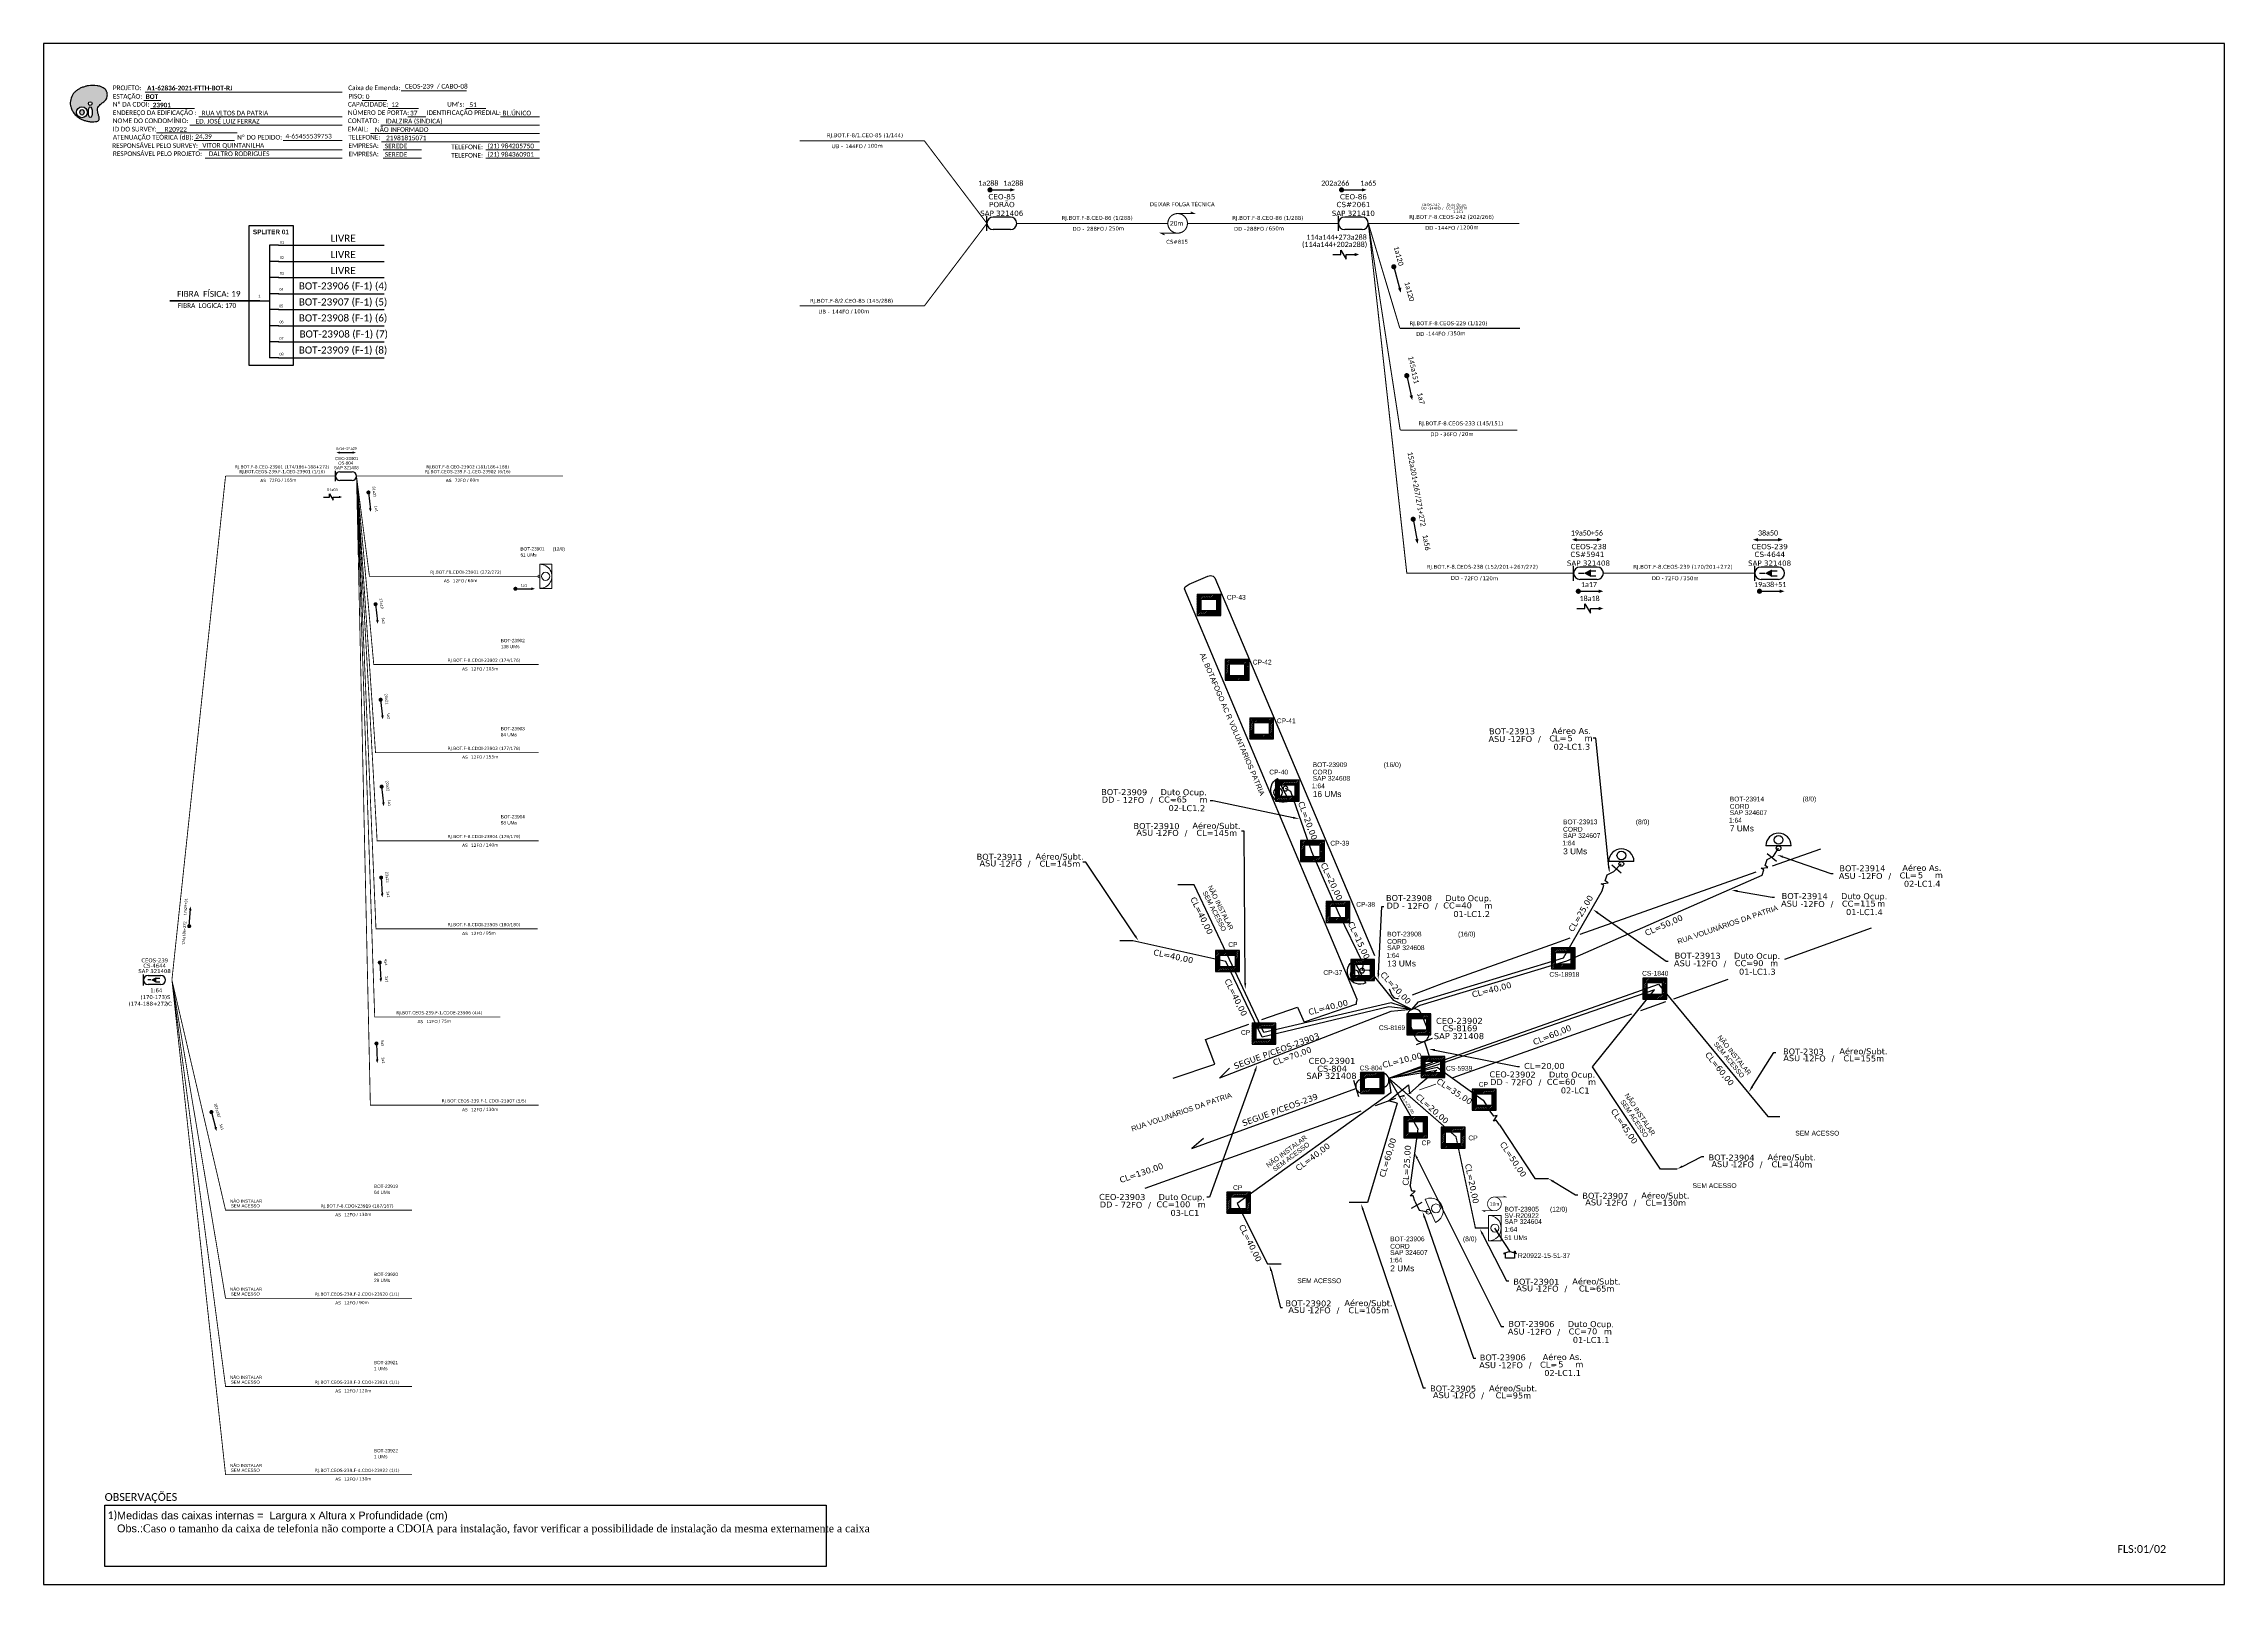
# Model space of a CAD drawing. Header units: metres. Extents: x -1286 to 457, y -500 to 94.
# Drawn here: x -1286 to -445, y -500 to 94 of the extents above; entities that cross this region are included whole.
import ezdxf
from ezdxf import colors
from ezdxf.entities.mleader import LeaderData, LeaderLine
from ezdxf.enums import TextEntityAlignment as Align
from ezdxf.math import Vec2, Vec3

# ---------------------------------------------------------------- set-up
doc = ezdxf.new("R2010")
doc.units = ezdxf.units.M
for name, color, linetype in [('10.1-Caixas Subterrâneas', 5, 'Continuous'), ('20.4-CEOS', 1, 'Continuous'), ('20.5-CABO AÉREO', 1, 'Continuous'), ('20.5-CEO', 1, 'Continuous'), ('CAP a instalar', 1, 'Continuous'), ('celulas gpon', 7, 'Continuous'), ('Folga', 1, 'Continuous'), ('label_cabos', 7, 'Continuous'), ('Legenda', 1, 'Continuous'), ('QUADRA', 7, 'Continuous'), ('SETA', 7, 'Continuous'), ('surveys', 7, 'Continuous')]:
    doc.layers.add(name, color=color, linetype=linetype)
for name, color, linetype, lineweight in [("20.0-LEGENDA DOS CDO'S", 1, 'Continuous', 0), ('20.1-CDO_INTERIOR', 1, 'Continuous', 0), ('20.2-CDO_POSTE', 1, 'Continuous', 5), ('40.1-ETIQUETAS', 1, 'Continuous', 20), ('Segmento Logradouro Texto', 238, 'Continuous', 0)]:
    doc.layers.add(name, color=color, linetype=linetype, lineweight=lineweight)
doc.layers.add('DROP DE CLIENTE', color=140, linetype='Continuous', plot=False)
doc.layers.add('EXTRA', color=50, linetype='Continuous', plot=False)
doc.styles.add('ARIAL', font='arial.ttf')
doc.styles.add('DIGICADE', font='arial.ttf')
doc.styles.add('siredit', font='verdana.ttf')
doc.styles.add('WMF-Calibri0', font='calibri.ttf')
doc.styles.add('WMF-Calibri1', font='calibrib.ttf')
doc.linetypes.add('FENCELINE1', pattern='A,0.25,-0.1,[133,ltypeshp.shx,S=0.1,R=0,X=-0.1,Y=0],-0.1,1', length=1.45)

# ---------------------------------------------------------------- blocks, each defined once
blk = doc.blocks.new('OI')
h = blk.add_hatch(color=40)
edge = h.paths.add_edge_path()
edge.add_spline(control_points=[(4.35, -0.67), (3.92, -0.99), (3.26, -1.5), (2.81, -2.59), (2.9, -3.5), (3.06, -4.27), (3.31, -4.85), (3.37, -5.39), (3.4, -5.88), (3.2, -6.4), (2.54, -6.61), (1.65, -6.63), (0.55, -6.67), (-0.56, -6.42), (-1.61, -6.14), (-2.77, -5.61), (-3.92, -4.77), (-4.89, -3.7), (-5.34, -2.65), (-5.6, -1.94), (-5.85, -0.96), (-5.71, 0.47), (-5.1, 2.02), (-4.14, 3.02), (-3.3, 3.61), (-2.37, 4.16), (-1.36, 4.44), (-0.56, 4.7), (0.79, 4.85), (2.24, 4.97), (3.79, 4.57), (4.67, 4.21), (5.44, 3.65), (5.76, 2.99), (6.03, 2.21), (6.01, 1.46), (5.72, 0.64), (5.31, 0.08), (4.88, -0.38), (4.51, -0.55), (4.35, -0.67)], knot_values=[0, 0, 0, 0, 1.60434, 2.417191, 3.427595, 4.282808, 4.776746, 5.304182, 5.888771, 6.258406, 6.858137, 7.79129, 8.986195, 10.124242, 11.187857, 12.242908, 13.953784, 15.414161, 16.515391, 17.349188, 17.675853, 19.552021, 21.515531, 22.568638, 23.63245, 24.621084, 25.782718, 26.745347, 27.142653, 29.870543, 31.004649, 31.921532, 32.709589, 33.801391, 34.042471, 35.192333, 35.971461, 36.628871, 37.254359, 37.836911, 37.836911, 37.836911, 37.836911], degree=3, periodic=0)
h.paths.add_polyline_path([(1.13, -0.87, -1), (-0.04, -0.87, -1)], flags=16)
edge = h.paths.add_edge_path(flags=16)
edge.add_ellipse((0.56, -3.59), major_axis=(-0.02, 1.71), ratio=0.361305, start_angle=0, end_angle=360)
h.paths.add_polyline_path([(-0.36, -3.62, -1), (-3.8, -3.62, -1)], flags=16)
edge = h.paths.add_edge_path(flags=0)
edge.add_ellipse((-2.08, -3.62), major_axis=(0, 0.885), ratio=0.758294, start_angle=0, end_angle=360)
at = {"color": 40}
for centre, radius in [((-2.08, -3.62), 1.72), ((0.54, -0.87), 0.587)]:
    blk.add_circle(centre, radius, dxfattribs=at)
blk.add_ellipse((-2.08, -3.62), major_axis=(0, 0.885), ratio=0.758294, start_param=-3.141592653589792, end_param=3.141592653589792, dxfattribs=at)
blk.add_ellipse((0.56, -3.59), major_axis=(-0.02, 1.71), ratio=0.361305, dxfattribs=at)
at = {"color": 40, "start_tangent": (-0.800898, -0.598801), "end_tangent": (-0.800898, -0.598801)}
blk.add_spline([(4.35, -0.67), (3.2, -1.78), (2.9, -2.54), (2.92, -3.55), (3.12, -4.38), (3.28, -4.85), (3.37, -5.37), (3.35, -5.95), (3.2, -6.29), (2.66, -6.55), (1.73, -6.63), (0.54, -6.62), (-0.58, -6.41), (-1.6, -6.11), (-2.56, -5.67), (-3.95, -4.67), (-4.89, -3.56), (-5.37, -2.56), (-5.64, -1.78), (-5.72, -1.46), (-5.63, 0.42), (-4.84, 2.22), (-4.13, 2.99), (-3.27, 3.62), (-2.4, 4.09), (-1.3, 4.47), (-0.37, 4.72), (0.02, 4.77), (2.75, 4.8), (3.85, 4.53), (4.69, 4.16), (5.31, 3.68), (5.85, 2.73), (5.93, 2.5), (5.94, 1.35), (5.67, 0.62), (5.29, 0.08), (4.84, -0.36), (4.35, -0.67)], degree=3, dxfattribs=at)
blk = doc.blocks.new('*X70')
at = {"color": 0, "linetype": 'Continuous'}
for p, q in [((-1.25, 0.34099), (-0.49099, 1.1)), ((-1.25, 0.517767), (-0.667767, 1.1)), ((-1.25, 0.694544), (-0.844544, 1.1)), ((-1.25, 0.87132), (-1.02132, 1.1)), ((-1.25, 1.048097), (-1.198097, 1.1)), ((-1.25, 0.164214), (-0.8035, 0.610714)), ((-1.25, -0.012563), (-0.8035, 0.433937)), ((-1.25, -0.18934), (-0.8035, 0.25716)), ((-1.25, -0.366117), (-0.8035, 0.080383)), ((-0.789214, 0.625), (-0.314214, 1.1)), ((-0.612437, 0.625), (-0.137437, 1.1)), ((-0.43566, 0.625), (0.03934, 1.1)), ((-0.258883, 0.625), (0.216117, 1.1)), ((-0.082107, 0.625), (0.392893, 1.1)), ((0.09467, 0.625), (0.56967, 1.1)), ((0.271447, 0.625), (0.746447, 1.1)), ((0.448223, 0.625), (0.923223, 1.1)), ((0.625, 0.625), (1.1, 1.1)), ((0.801777, 0.625), (1.25, 1.073223)), ((0.8035, 0.449947), (1.25, 0.896447)), ((0.8035, 0.27317), (1.25, 0.71967)), ((0.8035, 0.096393), (1.25, 0.542893)), ((0.8035, -0.080383), (1.25, 0.366117)), ((0.8035, -0.25716), (1.25, 0.18934)), ((0.8035, -0.433937), (1.25, 0.012563)), ((-1.25, -0.542893), (-0.8035, -0.096393)), ((-1.25, -0.71967), (-0.8035, -0.27317)), ((-1.25, -0.896447), (-0.8035, -0.449947)), ((-1.25, -1.073223), (-0.801777, -0.625)), ((-1.1, -1.1), (-0.625, -0.625)), ((-0.923223, -1.1), (-0.448223, -0.625)), ((-0.746447, -1.1), (-0.271447, -0.625)), ((-0.56967, -1.1), (-0.09467, -0.625)), ((-0.392893, -1.1), (0.082107, -0.625)), ((-0.216117, -1.1), (0.258883, -0.625)), ((-0.03934, -1.1), (0.43566, -0.625)), ((0.137437, -1.1), (0.612437, -0.625)), ((0.314214, -1.1), (0.789214, -0.625)), ((0.49099, -1.1), (1.25, -0.34099)), ((0.667767, -1.1), (1.25, -0.517767)), ((0.8035, -0.610714), (1.25, -0.164214)), ((0.844544, -1.1), (1.25, -0.694544)), ((1.02132, -1.1), (1.25, -0.87132)), ((1.198097, -1.1), (1.25, -1.048097))]:
    blk.add_line(p, q, dxfattribs=at)
blk = doc.blocks.new('MANHOLE_MQ')
at = {"color": 0, "linetype": 'Continuous'}
for p, q in [((0.0000062, 0.0000057), (-0.0000063, 0.0000057)), ((-0.0000063, 0.0000057), (-0.0000063, -0.0000053)), ((-0.000004, 0.0000033), (0.000004, 0.0000033)), ((-0.000004, -0.0000029), (-0.000004, 0.0000033)), ((0.000004, 0.0000033), (0.000004, -0.0000029)), ((0.0000062, -0.0000053), (0.0000062, 0.0000057)), ((-0.0000063, -0.0000053), (0.0000062, -0.0000053)), ((0.000004, -0.0000029), (-0.000004, -0.0000029)), ((0.000004, -0.0000029), (0.000004, -0.0000029))]:
    blk.add_line(p, q, dxfattribs=at)
at = {"color": 0, "linetype": 'Continuous', "xscale": 5e-06, "yscale": 5e-06, "zscale": 1e-05}
blk.add_blockref('*X70', (0, 0.0000002), dxfattribs=at)
blk = doc.blocks.new('*U84')
at = {"color": 0}
blk.add_line((2.14, -0.58), (-2.1, -0.68), dxfattribs=at)
for centre, radius in [((0, 0.38), 0.733), ((0.03, -1.03), 0.393)]:
    blk.add_circle(centre, radius, dxfattribs=at)
blk.add_arc((0.02, -0.63), 2.12, 1.3782, 181.3782, dxfattribs=at)
blk = doc.blocks.new('Inst CDOE-8 CAIXA DIST OPT CDOE 48F_8D C_SPL OPTAP')
at = {"layer": "20.0-LEGENDA DOS CDO'S", "color": 0, "style": 'ARIAL'}
for tag, p, height in [('SAP', (0.12, 2.96), 0.8), ('CORDOALHA', (0.12, 4.02), 0.8), ('FID', (0.12, 5.25), 0.8), ('1:XX', (-0.01, 1.7), 0.8), ('UMS', (0.14, 0.22), 1)]:
    blk.add_attdef(tag, p, '', height=height, rotation=0.118, dxfattribs=at)
at = {"layer": "20.0-LEGENDA DOS CDO'S", "color": 0}
for tag, p, style, flags in [('ID_ATIVIDADE', (0.12, 6.47), 'ARIAL', 3), ('FATOR', (7.92, 6.47), 'ARIAL', 1), ('QTDE', (0.23, -0.97), 'DIGICADE', 3)]:
    blk.add_attdef(tag, p, '', height=0.8, rotation=0.118, dxfattribs=dict(at, style=style, flags=flags))
at = {"layer": "20.0-LEGENDA DOS CDO'S", "color": 0, "style": 'ARIAL'}
blk.add_attdef('FIBRAS_UTILIZADAS', text='', height=0.8, rotation=0.118, dxfattribs=at).set_placement((13.48, 5.26), align=Align.CENTER)
blk = doc.blocks.new('Inst CDOE-16 CAIXA DIST OPT CDOE 48F_16D C_SPL_2_1_8')
at = {"layer": "20.0-LEGENDA DOS CDO'S", "color": 0, "style": 'ARIAL'}
for tag, p, height in [('SAP', (0.12, 2.96), 0.8), ('CORDOALHA', (0.12, 4.02), 0.8), ('FID', (0.12, 5.25), 0.8), ('1:XX', (-0.01, 1.7), 0.8), ('UMS', (0.14, 0.22), 1)]:
    blk.add_attdef(tag, p, '', height=height, rotation=0.118, dxfattribs=at)
at = {"layer": "20.0-LEGENDA DOS CDO'S", "color": 0}
for tag, p, style, flags in [('ID_ATIVIDADE', (0.12, 6.47), 'ARIAL', 3), ('FATOR', (7.92, 6.47), 'ARIAL', 1), ('QTDE', (0.1, -1.17), 'DIGICADE', 3)]:
    blk.add_attdef(tag, p, '', height=0.8, rotation=0.118, dxfattribs=dict(at, style=style, flags=flags))
at = {"layer": "20.0-LEGENDA DOS CDO'S", "color": 0, "style": 'ARIAL'}
blk.add_attdef('FIBRAS_UTILIZADAS', text='', height=0.8, rotation=0.118, dxfattribs=at).set_placement((13.48, 5.26), align=Align.CENTER)
blk = doc.blocks.new('LEGENDA DOS CABOS')
at = {"layer": 'EXTRA', "color": 0, "style": 'siredit'}
for tag, p in [('ID', (4.6, 0.97)), ('XX', (9.03, 0.97))]:
    blk.add_attdef(tag, text='', height=0.48, rotation=359.69, dxfattribs=at).set_placement(p, align=Align.MIDDLE_CENTER)
at = {"layer": 'Legenda', "color": 0, "style": 'siredit'}
for tag, p in [('TIPO_CABO', (1.31, 0)), ('CABO', (4.69, -0.05)), ('/', (6.81, -0.05)), ('METROS', (10.03, -0.05))]:
    blk.add_attdef(tag, text='', height=0.8, rotation=359.69, dxfattribs=at).set_placement(p, align=Align.MIDDLE_CENTER)
blk = doc.blocks.new('Inst CB AS CFOA-SM-ASU-120-S-12')
at = {"layer": 'label_cabos', "color": 0, "style": 'siredit'}
for tag, flags, p in [('ID_ATIVIDADE', 3, (1.31, 2.67)), ('FATOR', 1, (11.56, 2.55))]:
    blk.add_attdef(tag, text='', height=1, rotation=359.69, dxfattribs=dict(at, flags=flags)).set_placement(p, align=Align.MIDDLE_CENTER)
for tag, p in [('TIPO_CABO', (1.26, 0)), ('DESTINO_CABO', (3.13, 1.26)), ('CABO', (4.69, -0.05)), ('/', (7.71, -0.05)), ('LANCE', (10.81, 0)), ('TIPO_CABO', (13.11, 1.24)), ('UND', (15.96, 0)), ('FID', (13.15, -1.41))]:
    blk.add_attdef(tag, text='', height=1, rotation=359.69, dxfattribs=at).set_placement(p, align=Align.MIDDLE_CENTER)
blk.add_attdef('QTDE', (12.43, -0.47), '', height=1, rotation=359.69, dxfattribs=at)
blk = doc.blocks.new('Inst CB DT OCUP CFOA-SM-DD-S-72')
at = {"layer": 'label_cabos', "color": 0, "style": 'siredit'}
for tag, flags, p in [('ID_ATIVIDADE', 3, (1.31, 2.67)), ('FATOR', 1, (11.56, 2.55))]:
    blk.add_attdef(tag, text='', height=1, rotation=359.69, dxfattribs=dict(at, flags=flags)).set_placement(p, align=Align.MIDDLE_CENTER)
for tag, p in [('TIPO_CABO', (1.11, 0)), ('DESTINO_CABO', (3.13, 1.26)), ('CABO', (4.69, -0.05)), ('/', (7.71, -0.05)), ('LANCE', (10.41, 0.02)), ('TIPO_CABO', (13.11, 1.24)), ('UND', (16.46, 0)), ('FID', (13.65, -1.41))]:
    blk.add_attdef(tag, text='', height=1, rotation=359.69, dxfattribs=at).set_placement(p, align=Align.MIDDLE_CENTER)
blk.add_attdef('QTDE', (11.93, -0.45), '', height=1, rotation=359.69, dxfattribs=at)
blk = doc.blocks.new('Inst CB DT OCUP CFOA-SM-DD-S-12')
at = {"layer": 'label_cabos', "color": 0, "style": 'siredit'}
for tag, flags, p in [('ID_ATIVIDADE', 3, (1.31, 2.67)), ('FATOR', 1, (11.56, 2.55))]:
    blk.add_attdef(tag, text='', height=1, rotation=359.69, dxfattribs=dict(at, flags=flags)).set_placement(p, align=Align.MIDDLE_CENTER)
for tag, p in [('TIPO_CABO', (1.11, 0)), ('DESTINO_CABO', (3.13, 1.26)), ('CABO', (4.69, -0.05)), ('/', (7.71, -0.05)), ('LANCE', (10.41, 0.02)), ('TIPO_CABO', (13.11, 1.24)), ('UND', (16.46, 0)), ('FID', (13.65, -1.41))]:
    blk.add_attdef(tag, text='', height=1, rotation=359.69, dxfattribs=at).set_placement(p, align=Align.MIDDLE_CENTER)
blk.add_attdef('QTDE', (11.93, -0.45), '', height=1, rotation=359.69, dxfattribs=at)
blk = doc.blocks.new('Inst CB DT OCUP CFOA-SM-ASU-120-S-12')
at = {"layer": 'label_cabos', "color": 0, "style": 'siredit'}
for tag, flags, p in [('ID_ATIVIDADE', 3, (1.31, 2.67)), ('FATOR', 1, (11.56, 2.55))]:
    blk.add_attdef(tag, text='', height=1, rotation=359.69, dxfattribs=dict(at, flags=flags)).set_placement(p, align=Align.MIDDLE_CENTER)
for tag, p in [('TIPO_CABO', (1.26, 0)), ('DESTINO_CABO', (3.13, 1.26)), ('CABO', (4.69, -0.05)), ('/', (7.71, -0.05)), ('LANCE', (10.91, 0)), ('TIPO_CABO', (13.11, 1.24)), ('UND', (15.96, 0)), ('FID', (13.15, -1.41))]:
    blk.add_attdef(tag, text='', height=1, rotation=359.69, dxfattribs=at).set_placement(p, align=Align.MIDDLE_CENTER)
blk.add_attdef('QTDE', (12.43, -0.47), '', height=1, rotation=359.69, dxfattribs=at)
blk = doc.blocks.new('A$C07E14978')
at = {"layer": 'Folga', "color": 0, "const_width": 0.137}
for points in [[(2.23, 0.28), (0.03, 0.28), (0.47, 0.06)], [(2.23, 2.92), (4.42, 2.92), (3.98, 3.13)]]:
    blk.add_lwpolyline(points, dxfattribs=at)
at = {"layer": 'Folga', "color": 0, "const_width": 0.146}
blk.add_lwpolyline([(2.23, 2.92, 1.000012), (2.23, 0.28, 0.999978)], format="xyb", close=True, dxfattribs=at)
at = {"layer": 'Folga', "color": 0}
blk.add_text('10m', height=0.659, dxfattribs=at).set_placement((1.38, 1.27))
blk = doc.blocks.new('ETIQUETA_RS5F')
at = {"layer": '40.1-ETIQUETAS', "color": 0, "style": 'siredit'}
blk.add_text('/', height=1.5, dxfattribs=at).set_placement((1.58, -1.95), align=Align.MIDDLE_RIGHT)
for tag, p in [('ETIQUETA_R_SECUNDARIA', (1.21, 2.1)), ('ETIQUETA_R_PRIMARIA', (1.21, 4.1)), ('F_ATIVAS/F_MORTAS', (1.14, -4.24))]:
    blk.add_attdef(tag, text='', height=1.5, dxfattribs=at).set_placement(p, align=Align.MIDDLE_CENTER)
for tag, p in [('TIPO_CABO', (-6.58, -2.12)), ('CAP_CABO', (0.4, -2.09))]:
    blk.add_attdef(tag, text='', height=1.5, dxfattribs=at).set_placement(p, align=Align.MIDDLE_RIGHT)
for tag, p in [('FUSÃO_1', (0.85, -8.39)), ('FUSÃO_2', (0.85, -10.6)), ('FUSÃO_3', (0.85, -12.93)), ('FUSÃO_4', (0.85, -15.14)), ('FUSÃO_5', (0.85, -17.16))]:
    blk.add_attdef(tag, text='', height=1.5, dxfattribs=at).set_placement(p, align=Align.CENTER)
blk.add_attdef('METROS', text='', height=1.5, dxfattribs=at).set_placement((2.14, -1.95), align=Align.MIDDLE_LEFT)
blk = doc.blocks.new('Inst CB DT OCUP CFOA-SM-DD-S-144')
at = {"layer": 'label_cabos', "color": 0, "style": 'siredit'}
for tag, flags, p in [('ID_ATIVIDADE', 3, (1.31, 2.67)), ('FATOR', 1, (11.56, 2.55))]:
    blk.add_attdef(tag, text='', height=1, rotation=359.69001, dxfattribs=dict(at, flags=flags)).set_placement(p, align=Align.MIDDLE_CENTER)
for tag, p in [('TIPO_CABO', (1.11, 0)), ('DESTINO_CABO', (3.13, 1.26)), ('CABO', (4.69, -0.05)), ('/', (7.71, -0.05)), ('LANCE', (10.41, 0.02)), ('TIPO_CABO', (13.11, 1.24)), ('UND', (16.46, 0)), ('FID', (13.65, -1.41))]:
    blk.add_attdef(tag, text='', height=1, rotation=359.69001, dxfattribs=at).set_placement(p, align=Align.MIDDLE_CENTER)
blk.add_attdef('QTDE', (11.93, -0.45), '', height=1, rotation=359.69001, dxfattribs=at)

msp = doc.modelspace()

# ---------------------------------------------------------------- linework, layer by layer
at = {"color": 7, "linetype": 'Continuous'}
for p, q in [((-1199, 16.49, 2), (-1199, -26.91, 2)), ((-1195.48, 16.49, 2), (-1199, 16.49, 2)), ((-1195.3, 10.2, 2), (-1199, 10.2, 2)), ((-1195.3, 4.01, 2), (-1199, 4.01, 2)), ((-1202.65, -4.94, 2), (-1199.01, -4.94, 2)), ((-1195.3, -2.21, 2), (-1199, -2.21, 2)), ((-1195.3, -8.37, 2), (-1199, -8.37, 2)), ((-1195.3, -14.54, 2), (-1199, -14.54, 2)), ((-1195.3, -20.73, 2), (-1199, -20.73, 2)), ((-1195.3, -26.91, 2), (-1199, -26.91, 2))]:
    msp.add_line(p, q, dxfattribs=at)
at = {"color": 10, "linetype": 'Continuous'}
for p, q in [((-1195.48, 16.49, 2), (-1154.76, 16.49, 2)), ((-1195.48, 10.2, 2), (-1154.76, 10.2, 2)), ((-1195.48, 4.01, 2), (-1154.76, 4.01, 2)), ((-1195.48, -2.21, 2), (-1154.76, -2.21, 2)), ((-1195.48, -8.37, 2), (-1154.76, -8.37, 2)), ((-1195.48, -14.54, 2), (-1154.76, -14.54, 2)), ((-1195.48, -20.73, 2), (-1154.76, -20.73, 2)), ((-1195.48, -26.91, 2), (-1154.76, -26.91, 2))]:
    msp.add_line(p, q, dxfattribs=at)
at = {"color": 1, "linetype": 'Continuous', "lineweight": 60}
msp.add_line((-1202.65, -4.94, 2), (-1237.45, -4.94, 2), dxfattribs=at)
at = {"color": 0}
for p, q in [((-1262.5, -469.23), (-984.25, -469.23)), ((-1262.5, -492.93), (-1262.5, -469.23)), ((-984.25, -469.23), (-984.25, -492.93)), ((-984.25, -492.93), (-1262.5, -492.93))]:
    msp.add_line(p, q, dxfattribs=at)
msp.add_lwpolyline([(-1286.07, -499.81), (-445.07, -499.81), (-445.07, 94.19), (-1286.07, 94.19)], close=True)
at = {"color": 7, "lineweight": 0}
for points in [[(-1148.15, 76.01), (-1123.01, 76.01)], [(-1247.47, 72.24), (-1240.92, 72.24)], [(-1246.96, 75.52), (-1170.98, 75.52)], [(-1244.81, 69.17), (-1227.84, 69.17)], [(-1163.19, 72.28), (-1153.71, 72.28)], [(-1153.14, 69.17), (-1141.52, 69.17)], [(-1123.2, 69.17), (-1115.53, 69.17)], [(-1242.49, 59.75), (-1211.44, 59.75)], [(-1229.65, 62.82), (-1170.98, 62.82)], [(-1226.24, 65.93), (-1170.98, 65.93)], [(-1160.06, 59.58), (-1094.8, 59.58)], [(-1156.02, 62.82), (-1094.8, 62.82)], [(-1145.56, 65.93), (-1138.61, 65.93)], [(-1109.86, 65.93), (-1094.82, 65.93)], [(-1227.96, 56.79), (-1212.45, 56.79)], [(-1226.24, 53.23), (-1170.98, 53.23)], [(-1193.73, 56.79), (-1170.96, 56.79)], [(-1155.78, 56.34), (-1094.8, 56.34)], [(-1155.17, 53.23), (-1140.37, 53.23)], [(-1115.57, 53.23), (-1094.8, 53.23)], [(-1223.75, 49.99), (-1170.98, 49.99)], [(-1155.17, 49.99), (-1140.37, 49.99)], [(-1115.57, 49.99), (-1094.8, 49.99)]]:
    msp.add_lwpolyline(points, dxfattribs=at)
at = {"color": 0, "const_width": 0.99}
for points in [[(-921.59, 37.8, 1), (-920.6, 37.8, 1)], [(-786.02, 37.8, 1), (-785.03, 37.8, 1)], [(-765.5, 8.65, 1), (-765.24, 7.7, 1)], [(-760.49, -33.33, 1), (-760.27, -34.3, 1)], [(-757.99, -88.67, 1), (-757.81, -89.64, 1)], [(-694.72, -116.94, 1), (-693.73, -116.94, 1)], [(-624.85, -116.94, 1), (-623.86, -116.94, 1)]]:
    msp.add_lwpolyline(points, format="xyb", close=True, dxfattribs=at)
at = {"color": 5, "const_width": 0.42}
msp.add_lwpolyline([(-848.74, 28.68, 1.000012), (-848.74, 21.12, 0.999978)], format="xyb", close=True, dxfattribs=at)
at = {"color": 5, "const_width": 0.394}
for points in [[(-848.74, 28.68), (-842.44, 28.68), (-843.7, 29.31)], [(-848.74, 21.12), (-855.04, 21.12), (-853.78, 20.49)]]:
    msp.add_lwpolyline(points, dxfattribs=at)
at = {"color": 7, "elevation": 2}
msp.add_lwpolyline([(-1206.97, -29.72), (-1189.69, -29.72), (-1189.69, 23.93), (-1206.97, 23.93)], close=True, dxfattribs=at)
at = {"color": 0}
for points in [[(-785.79, 12.88), (-785.79, 14.63), (-783.69, 11.14), (-783.69, 12.88)], [(-691.66, -123.58), (-691.66, -121.83), (-689.57, -125.33), (-689.57, -123.58)]]:
    msp.add_lwpolyline(points, dxfattribs=at)
at = {"color": 7}
msp.add_lwpolyline([(-1175.87, -80.6), (-1175.87, -79.38), (-1174.4, -81.82), (-1174.4, -80.6)], dxfattribs=at)
at = {"const_width": 0.778, "elevation": -1.38}
for points in [[(-1160.85, -78.46, -1), (-1160.77, -79.24, -1)], [(-1158.11, -121.55, -1), (-1158.02, -122.32, -1)], [(-1156.16, -158.36, -1), (-1156.07, -159.14, -1)], [(-1155.78, -191.86, -1), (-1155.69, -192.63, -1)], [(-1155.92, -226.94, -1), (-1155.87, -227.71, -1)], [(-1156.45, -259.68, -1), (-1156.4, -260.45, -1)]]:
    msp.add_lwpolyline(points, format="xyb", close=True, dxfattribs=at)
at = {"const_width": 0.778}
msp.add_lwpolyline([(-1104.51, -115.97, 1), (-1103.74, -115.97, 1)], format="xyb", close=True, dxfattribs=at)
at = {"color": 7, "const_width": 0.778}
msp.add_lwpolyline([(-1229.95, -246.43, 1), (-1229.9, -245.66, 1)], format="xyb", close=True, dxfattribs=at)
at = {"color": 7, "const_width": 0.778, "elevation": -1.38}
for points in [[(-1157.72, -290.9, -1), (-1157.68, -291.68, -1)], [(-1221.45, -317.34, -1), (-1221.24, -318.09, -1)]]:
    msp.add_lwpolyline(points, format="xyb", close=True, dxfattribs=at)
at = {"color": 1, "linetype": 'FENCELINE1', "ltscale": 5, "const_width": 0.46}
msp.add_lwpolyline([(-767.35, -304.64), (-741.4, -327.21), (-741.4, -327.21), (-733.9, -362.45), (-728.83, -362.45)], dxfattribs=at)
at = {"layer": '20.1-CDO_INTERIOR', "color": 1, "lineweight": 18}
msp.add_lwpolyline([(-723.95, -357.56), (-723.94, -367.33), (-728.83, -367.33), (-728.84, -357.56)], close=True, dxfattribs=at)
msp.add_circle((-726.39, -362.45), 1.56, dxfattribs=at)
msp.add_arc((-728.83, -362.45), 4.89, 270.05518, 90.05518, dxfattribs=at)
at = {"layer": '20.4-CEOS', "color": 5}
for p, q in [((-913.18, 27.29), (-919.89, 27.29)), ((-777.6, 27.29), (-784.31, 27.29)), ((-913.18, 22.51), (-919.89, 22.51)), ((-777.6, 22.51), (-784.31, 22.51)), ((-1173.51, -74.55), (-1173.51, -70.48)), ((-1171.82, -70.83), (-1167.09, -70.83)), ((-1167.09, -74.2), (-1171.82, -74.2)), ((-617.05, -107.58), (-623.76, -107.58)), ((-617.05, -112.36), (-623.76, -112.36)), ((-1245.79, -265.02), (-1240.8, -265.02)), ((-1240.8, -268.57), (-1245.79, -268.57))]:
    msp.add_line(p, q, dxfattribs=at)
at = {"layer": '20.4-CEOS', "color": 8}
for p, q in [((-686.91, -107.58), (-693.63, -107.58)), ((-686.91, -112.36), (-693.63, -112.36))]:
    msp.add_line(p, q, dxfattribs=at)
at = {"layer": '20.4-CEOS', "color": 5}
for points in [[(-922.28, 22.01), (-922.28, 27.78)], [(-786.7, 22.01), (-786.7, 27.78)], [(-626.16, -112.85), (-626.16, -107.08)], [(-619.61, -109.02), (-617.57, -109.02)], [(-624.3, -109.97), (-622.26, -109.97)], [(-619.61, -111.01), (-617.57, -111.01)], [(-1247.56, -268.93), (-1247.56, -264.65)], [(-1244.67, -266.79), (-1245.87, -266.79)], [(-1242.7, -266.09), (-1241.19, -266.09)], [(-1242.7, -267.57), (-1241.19, -267.57)]]:
    msp.add_lwpolyline(points, dxfattribs=at)
at = {"layer": '20.4-CEOS', "color": 8}
for points in [[(-696.02, -112.85), (-696.02, -107.08)], [(-689.47, -109.02), (-687.44, -109.02)], [(-694.16, -109.97), (-692.12, -109.97)], [(-689.47, -111.01), (-687.44, -111.01)]]:
    msp.add_lwpolyline(points, dxfattribs=at)
msp.add_lwpolyline([(-692.12, -109.97, 0, 2.95, 0), (-689.35, -109.97, 2.95, 2.95, 0)], format="xyseb", dxfattribs=at)
at = {"layer": '20.4-CEOS', "color": 5}
for points in [[(-622.26, -109.97, 0, 2.95, 0), (-619.49, -109.97, 2.95, 2.95, 0)], [(-1244.67, -266.79, 0, 2.19, 0), (-1242.61, -266.79, 2.19, 2.19, 0)]]:
    msp.add_lwpolyline(points, format="xyseb", dxfattribs=at)
for centre, radius, start, end in [((-919.89, 24.9), 2.39, 90, 270), ((-913.18, 24.9), 2.39, 270, 90), ((-784.31, 24.9), 2.39, 90, 270), ((-777.6, 24.9), 2.39, 270, 90), ((-1171.82, -72.52), 1.69, 90, 270), ((-1167.09, -72.52), 1.69, 270, 90), ((-623.76, -109.97), 2.39, 90, 270), ((-617.05, -109.97), 2.39, 270, 90), ((-1245.79, -266.79), 1.78, 90, 270), ((-1240.8, -266.79), 1.78, 270, 90)]:
    msp.add_arc(centre, radius, start, end, dxfattribs=at)
at = {"layer": '20.4-CEOS', "color": 8}
for centre, start, end in [((-693.63, -109.97), 90, 270), ((-686.91, -109.97), 270, 90)]:
    msp.add_arc(centre, 2.39, start, end, dxfattribs=at)
at = {"layer": '20.5-CABO AÉREO', "color": 7, "ltscale": 50, "const_width": 0.4}
for points in [[(-994.49, 56.73), (-946.42, 56.73), (-922.28, 24.9)], [(-994.49, -6.93), (-946.42, -6.93), (-922.28, 24.9)], [(-775.2, 24.9), (-762.92, -54.77), (-762.92, -54.77)], [(-763.04, -15.56), (-716.7, -15.56)], [(-762.92, -54.77), (-717.69, -54.77)]]:
    msp.add_lwpolyline(points, dxfattribs=at)
at = {"layer": '20.5-CABO AÉREO', "color": 5, "ltscale": 50, "const_width": 0.4}
for points in [[(-910.78, 24.9), (-852.52, 24.9)], [(-775.2, 24.9), (-760.36, -109.97)], [(-760.57, -109.97), (-696.02, -109.97)], [(-684.52, -109.97), (-626.16, -109.97)]]:
    msp.add_lwpolyline(points, dxfattribs=at)
at = {"layer": '20.5-CABO AÉREO', "ltscale": 50, "const_width": 0.4}
for points in [[(-755.84, -54.77), (-755.84, -54.77), (-755.84, -54.77)], [(-755.84, -54.77), (-717.69, -54.77)]]:
    msp.add_lwpolyline(points, dxfattribs=at)
at = {"layer": '20.5-CEO', "color": 7}
for p, q in [((-757.16, -288.87), (-759.99, -281.69)), ((-754.87, -279.67), (-752.04, -286.85))]:
    msp.add_line(p, q, dxfattribs=at)
at = {"layer": '20.5-CEO', "color": 5}
for p, q in [((-778.16, -305.15), (-770.8, -302.84)), ((-769.15, -308.09), (-776.51, -310.4))]:
    msp.add_line(p, q, dxfattribs=at)
at = {"layer": '20.5-CEO', "color": 7}
msp.add_lwpolyline([(-756.67, -291.64), (-750.5, -289.2)], dxfattribs=at)
at = {"layer": '20.5-CEO', "color": 5}
msp.add_lwpolyline([(-780.95, -305.44), (-778.97, -311.77)], dxfattribs=at)
at = {"layer": '20.5-CEO', "color": 7}
for centre, start, end in [((-757.43, -280.68), 21.53551, 201.53551), ((-754.6, -287.86), 201.53551, 21.53551)]:
    msp.add_arc(centre, 2.75, start, end, dxfattribs=at)
at = {"layer": '20.5-CEO', "color": 5}
for centre, start, end in [((-769.97, -305.46), 287.44263, 107.44263), ((-777.34, -307.78), 107.44263, 287.44263)]:
    msp.add_arc(centre, 2.75, start, end, dxfattribs=at)
at = {"layer": '40.1-ETIQUETAS', "color": 1}
msp.add_line((-1094.67, -115.8), (-1094.67, -106.54), dxfattribs=at)
at = {"layer": '40.1-ETIQUETAS', "color": 5, "const_width": 0.4}
msp.add_lwpolyline([(-844.96, 24.9), (-786.7, 24.9)], dxfattribs=at)
at = {"layer": '40.1-ETIQUETAS', "color": 7, "const_width": 0.4}
for points in [[(-775.2, 24.9), (-763.04, -15.56)], [(-775.2, 24.9), (-716.97, 24.9)], [(-757.83, -28.83), (-757.83, -28.83)]]:
    msp.add_lwpolyline(points, dxfattribs=at)
at = {"layer": '40.1-ETIQUETAS', "color": 1}
msp.add_lwpolyline([(-1094.67, -106.54), (-1090.04, -106.54), (-1090.04, -115.82), (-1094.67, -115.82)], close=True, dxfattribs=at)
for centre, major_axis, start_param, end_param in [((-1094.67, -111.17), (-3.27, 3.27), 2.356194, 5.497787), ((-1095.1, -111.17), (-0.303, 0.303), 2.356194490191767, 8.639379797371353), ((-1092.48, -111.17), (1.13, 1.13), 3.926991, 10.210176)]:
    msp.add_ellipse(centre, major_axis=major_axis, ratio=1, start_param=start_param, end_param=end_param, dxfattribs=at)
at = {"layer": 'CAP a instalar', "color": 7, "ltscale": 5}
for p, q in [((-750.82, -298.55), (-753.59, -290.42)), ((-767.35, -304.64), (-750.47, -298.5)), ((-750.47, -298.5), (-750.82, -298.55))]:
    msp.add_line(p, q, dxfattribs=at)
at = {"layer": 'CAP a instalar', "color": 5, "linetype": 'FENCELINE1', "ltscale": 7, "const_width": 0.322}
for points in [[(-1236.59, -266.79), (-1215.9, -72.52)], [(-1173.51, -72.52), (-1215.9, -72.52)]]:
    msp.add_lwpolyline(points, dxfattribs=at)
at = {"layer": 'CAP a instalar', "color": 7, "linetype": 'FENCELINE1', "ltscale": 7, "const_width": 0.322}
for points in [[(-1165.4, -72.52), (-1085.81, -72.52)], [(-1165.4, -72.52), (-1158.75, -145.16), (-1095.1, -145.16)], [(-1165.4, -72.52), (-1158.07, -179.14), (-1095.1, -179.14)], [(-1165.4, -72.52), (-1157.46, -213.12), (-1095.1, -213.12)], [(-1165.4, -72.52), (-1157.89, -247.1), (-1095.53, -247.1)], [(-1165.4, -72.52), (-1158.38, -281.08), (-1110, -281.08)], [(-1165.4, -72.52), (-1160.06, -315.05), (-1095.1, -315.05)], [(-1236.59, -266.79), (-1215.9, -355.55), (-1144.01, -355.55)], [(-1236.59, -266.79), (-1215.9, -389.53), (-1144.01, -389.53)], [(-1236.59, -266.79), (-1215.9, -423.51), (-1144.01, -423.51)], [(-1236.59, -266.79), (-1215.9, -457.49), (-1144.01, -457.49)]]:
    msp.add_lwpolyline(points, dxfattribs=at)
at = {"layer": 'CAP a instalar', "color": 1, "linetype": 'FENCELINE1', "ltscale": 7, "const_width": 0.322}
msp.add_lwpolyline([(-1165.4, -72.52), (-1160.41, -111.18), (-1095.1, -111.18)], dxfattribs=at)
at = {"layer": 'CAP a instalar', "color": 7, "ltscale": 5}
for points in [[(-805.14, -194.15), (-807.16, -193.01), (-807.16, -193.01)], [(-777.11, -260.71), (-786.66, -240.86), (-796.97, -217.4), (-805.14, -194.15)], [(-621.36, -217.97), (-617.76, -221.05)], [(-618.9, -219.03), (-617, -215.99), (-617, -215.99)], [(-758.44, -278.12), (-755.22, -276.51), (-698.62, -259.4), (-623.38, -226.41)], [(-685.04, -232.38), (-684.37, -230.29), (-685.38, -229.67), (-682.77, -229.35), (-683.81, -228.61), (-683.07, -226.29)], [(-683.07, -226.29), (-680.56, -224.99)], [(-681.28, -222.44), (-677.68, -225.52)], [(-680.56, -224.99), (-677.63, -222.03), (-677.63, -222.03)], [(-623.38, -226.41), (-622.71, -224.33), (-623.71, -223.71), (-621.1, -223.39), (-622.15, -222.65), (-621.41, -220.33)], [(-621.41, -220.33), (-618.9, -219.03)], [(-758.44, -278.12), (-766.35, -275.67), (-815.49, -287.03), (-828.72, -258.95), (-842.38, -230.07), (-848.72, -230.07), (-848.72, -230.07)], [(-758.44, -278.12), (-755.89, -275.22), (-699.92, -258.24), (-685.04, -232.38)], [(-758.44, -278.12), (-767.24, -277.17), (-816.17, -288.87), (-830.12, -259.67), (-865.98, -251.66), (-871.04, -251.66)], [(-774.81, -262.99), (-777.6, -263.15), (-777.11, -260.71)], [(-758.44, -278.12), (-765.42, -274.75), (-774.81, -262.99)], [(-767.35, -304.64), (-750.32, -299.13), (-750.32, -299.13), (-663.29, -268.41), (-621.14, -319.45), (-616.52, -319.45)], [(-656.15, -339.69), (-662.55, -339.69), (-688.72, -300.32), (-664.88, -270.62), (-749.89, -299.96), (-759.87, -303.1), (-767.35, -304.64)], [(-758.44, -278.12), (-766.47, -278.97), (-832.63, -304.59), (-828.72, -300.82)], [(-767.35, -304.64), (-748.62, -300.46)], [(-767.35, -304.64), (-748.82, -301.59), (-755.74, -307.4)], [(-748.62, -300.46), (-748.62, -300.46), (-730.89, -313.18), (-728.15, -317.32)], [(-838.82, -327.89), (-843.27, -331.77), (-779.96, -308.6)], [(-767.35, -304.64), (-766.53, -310.31), (-825.72, -352.93)], [(-764.02, -314.35), (-767.36, -313.45), (-759.7, -307.22), (-759.29, -310.53), (-755.74, -307.4)], [(-767.35, -304.64), (-756.12, -324.21), (-756.12, -324.21), (-759.08, -345.91)], [(-764.02, -314.35), (-775.54, -352.63), (-782.54, -352.63)], [(-724.62, -322.66), (-725.84, -320.83), (-726.94, -321.23), (-725.57, -318.99), (-726.8, -319.35), (-728.15, -317.32)], [(-724.62, -322.66), (-710.93, -343.36), (-705.78, -343.36)], [(-825.72, -352.93), (-814.02, -376.22), (-808.79, -376.22)], [(-757.31, -352.05), (-757.93, -349.95), (-759.1, -350), (-757.12, -348.27), (-758.4, -348.24), (-759.08, -345.91)], [(-758.52, -354.78), (-754.38, -352.5)], [(-757.31, -352.05), (-755.6, -355.54), (-752.06, -356.16)]]:
    msp.add_lwpolyline(points, dxfattribs=at)
at = {"layer": 'DROP DE CLIENTE'}
msp.add_lwpolyline([(-720.31, -371.74), (-726.39, -362.45)], dxfattribs=at)
at = {"layer": 'QUADRA'}
for points in [[(-779.82, -276.07), (-779.7, -275.5), (-779.45, -274.36), (-779.45, -274.36), (-779.45, -274.36), (-846.14, -115.97), (-845.81, -115.25), (-844.32, -114.2), (-837.04, -111.08), (-836.03, -110.84), (-835.1, -111.08), (-834.41, -111.8), (-772.76, -257.35)], [(-619.36, -222.85), (-600.69, -216.2)], [(-693.54, -249.19), (-625.68, -225.09)], [(-703.03, -252.56), (-697.33, -250.54)], [(-581.22, -246.88), (-614.71, -258.85)], [(-758.15, -272.51), (-746.14, -267.88), (-703.03, -252.56)], [(-636.55, -266.65), (-657.54, -274.16)], [(-816.32, -282.08), (-802.57, -277.23), (-799.97, -283.09)], [(-779.82, -276.07), (-799.97, -283.09)], [(-767.21, -270.19), (-766.14, -272.68), (-765.22, -273.64), (-764.1, -273.88), (-763.51, -273.88)], [(-660.58, -275.25), (-670.23, -278.68)], [(-850.43, -304.64), (-834.37, -299.29), (-837.94, -289.7), (-821.26, -283.82)], [(-673.73, -279.93), (-742.62, -304.57)], [(-758.84, -310.37), (-759.74, -310.7)], [(-778.08, -317.33), (-861.37, -347.15)], [(-764.68, -312.47), (-772.61, -315.36)], [(-761.35, -311.28), (-762.87, -311.83)]]:
    msp.add_lwpolyline(points, dxfattribs=at)
at = {"layer": 'SETA', "lineweight": 0}
msp.add_line((-755.49, -309.17), (-749.16, -306.91), dxfattribs=at)
at = {"layer": 'SETA', "color": 0}
for points in [[(-921.1, 37.8), (-912.59, 37.8)], [(-785.52, 37.8), (-777.01, 37.8)], [(-788.95, 12.88), (-785.79, 12.88)], [(-783.69, 12.88), (-780.53, 12.88)], [(-765.37, 8.17), (-763.14, -0.04)], [(-760.38, -33.82), (-758.53, -42.12)], [(-757.9, -89.16), (-756.39, -97.53)], [(-694.84, -97.07), (-686.33, -97.07)], [(-624.97, -97.07), (-616.46, -97.07)], [(-694.22, -116.94), (-685.71, -116.94)], [(-624.36, -116.94), (-615.85, -116.94)], [(-694.82, -123.58), (-691.66, -123.58)], [(-689.57, -123.58), (-686.41, -123.58)]]:
    msp.add_lwpolyline(points, dxfattribs=at)
at = {"layer": 'SETA'}
for points in [[(-1172.35, -63.48), (-1166.42, -63.48)], [(-1104.13, -115.97), (-1097.44, -115.97)]]:
    msp.add_lwpolyline(points, dxfattribs=at)
at = {"layer": 'SETA', "color": 7}
for points in [[(-1178.08, -80.6), (-1175.87, -80.6)], [(-1174.4, -80.6), (-1172.19, -80.6)], [(-1229.92, -246.04), (-1229.47, -239.37)]]:
    msp.add_lwpolyline(points, dxfattribs=at)
at = {"layer": 'SETA', "elevation": -1.38}
for points in [[(-1160.81, -78.85), (-1160.05, -85.49)], [(-1158.07, -121.93), (-1157.31, -128.58)], [(-1156.11, -158.75), (-1155.35, -165.39)], [(-1155.74, -192.25), (-1154.98, -198.89)], [(-1155.9, -227.33), (-1155.49, -234)]]:
    msp.add_lwpolyline(points, dxfattribs=at)
at = {"layer": 'SETA', "color": 7, "elevation": -1.38}
for points in [[(-1156.42, -260.07), (-1156.02, -266.74)], [(-1157.7, -291.29), (-1157.41, -297.97)], [(-1221.35, -317.72), (-1219.59, -324.17)]]:
    msp.add_lwpolyline(points, dxfattribs=at)
at = {"layer": 'SETA', "color": 0}
for points in [[(-913.27, 38.47), (-911.46, 37.81), (-913.27, 37.15)], [(-777.69, 38.47), (-775.88, 37.81), (-777.69, 37.15)], [(-780.53, 13.54), (-778.72, 12.88), (-780.53, 12.22)], [(-762.5, 0.13), (-762.67, -1.79), (-763.78, -0.21)], [(-758.02, -41.31), (-758.27, -43.23), (-759.31, -41.6)], [(-755.85, -96.74), (-756.18, -98.64), (-757.15, -96.98)], [(-694.84, -96.41), (-696.65, -97.07), (-694.84, -97.73)], [(-687.01, -96.39), (-685.19, -97.05), (-687.01, -97.71)], [(-624.97, -96.41), (-626.79, -97.07), (-624.97, -97.73)], [(-617.15, -96.39), (-615.33, -97.05), (-617.15, -97.71)], [(-686.39, -116.27), (-684.58, -116.93), (-686.39, -117.59)], [(-616.53, -116.27), (-614.72, -116.93), (-616.53, -117.59)], [(-686.41, -122.92), (-684.6, -123.58), (-686.41, -124.24)]]:
    msp.add_solid(points, dxfattribs=at)
at = {"layer": 'SETA'}
for points in [[(-1171.87, -63.01), (-1173.14, -63.47), (-1171.87, -63.93)], [(-1166.9, -63.01), (-1165.63, -63.47), (-1166.9, -63.93)], [(-1160.64, -85.02, -1.38), (-1159.96, -86.38, -1.38), (-1159.61, -84.9, -1.38)], [(-1097.97, -115.44), (-1096.55, -115.96), (-1097.97, -116.48)], [(-1157.89, -128.1, -1.38), (-1157.22, -129.46, -1.38), (-1156.86, -127.99, -1.38)], [(-1155.94, -164.92, -1.38), (-1155.26, -166.28, -1.38), (-1154.91, -164.8, -1.38)], [(-1155.56, -198.42, -1.38), (-1154.89, -199.77, -1.38), (-1154.53, -198.3, -1.38)], [(-1156.05, -233.5, -1.38), (-1155.45, -234.89, -1.38), (-1155.02, -233.43, -1.38)]]:
    msp.add_solid(points, dxfattribs=at)
at = {"layer": 'SETA', "color": 7}
for points in [[(-1172.19, -80.14), (-1170.92, -80.6), (-1172.19, -81.06)], [(-1230.04, -239.87), (-1229.42, -238.48), (-1229, -239.94)], [(-1156.58, -266.24, -1.38), (-1155.97, -267.63, -1.38), (-1155.54, -266.17, -1.38)], [(-1157.96, -297.46, -1.38), (-1157.38, -298.86, -1.38), (-1156.92, -297.41, -1.38)], [(-1220.24, -323.79, -1.38), (-1219.37, -325.03, -1.38), (-1219.24, -323.52, -1.38)]]:
    msp.add_solid(points, dxfattribs=at)
at = {"layer": 'surveys'}
for p, q in [((-720.52, -371.45), (-723.03, -372.19)), ((-723.03, -372.19), (-722.25, -372.19)), ((-722.24, -373.99), (-722.24, -372.19)), ((-718.8, -373.99), (-722.24, -373.99)), ((-720.52, -371.45), (-718.01, -372.19)), ((-718.83, -371.34), (-718.57, -371.34)), ((-718.83, -371.93), (-718.83, -371.34)), ((-718.8, -372.18), (-718.8, -373.99)), ((-718.01, -372.19), (-718.8, -372.19)), ((-718.57, -371.34), (-718.57, -372.01))]:
    msp.add_line(p, q, dxfattribs=at)

# ---------------------------------------------------------------- block references
at = {"color": 7, "xscale": 1.213923925163967, "yscale": 1.213923925163967, "zscale": 1.213923925163967, "rotation": 0.1532896023949059}
msp.add_blockref('OI', (-1268.76, 72.14), dxfattribs=at)
at = {"color": 7, "lineweight": 0}
ref = msp.add_blockref('Inst CB DT OCUP CFOA-SM-DD-S-144', (-754.19, 30.78), dxfattribs=at)
ref.add_attrib('DESTINO_CABO', 'CEOS-242', dxfattribs={"layer": 'label_cabos', "color": 0, "height": 1, "rotation": 359.69001, "style": 'siredit'}).set_placement((-751.06, 32.04), align=Align.MIDDLE_CENTER)
ref.add_attrib('TIPO_CABO', 'Duto Ocup.', dxfattribs={"layer": 'label_cabos', "color": 0, "height": 1, "rotation": 359.69001, "style": 'siredit'}).set_placement((-741.08, 32.02), align=Align.MIDDLE_CENTER)
ref.add_attrib('/', '/', dxfattribs={"layer": 'label_cabos', "color": 0, "height": 1, "rotation": 359.69001, "style": 'siredit'}).set_placement((-746.48, 30.72), align=Align.MIDDLE_CENTER)
ref.add_attrib('FID', '1-LC1', dxfattribs={"layer": 'label_cabos', "color": 0, "height": 1, "rotation": 359.69001, "style": 'siredit'}).set_placement((-740.54, 29.36), align=Align.MIDDLE_CENTER)
ref.add_attrib('LANCE', 'CC=', dxfattribs={"layer": 'label_cabos', "color": 0, "height": 1, "rotation": 359.69001, "style": 'siredit'}).set_placement((-743.78, 30.8), align=Align.MIDDLE_CENTER)
ref.add_attrib('UND', 'm', dxfattribs={"layer": 'label_cabos', "color": 0, "height": 1, "rotation": 359.69001, "style": 'siredit'}).set_placement((-737.73, 30.78), align=Align.MIDDLE_CENTER)
ref.add_attrib('CABO', '144FO', dxfattribs={"layer": 'label_cabos', "color": 0, "height": 1, "rotation": 359.69001, "style": 'siredit'}).set_placement((-749.5, 30.72), align=Align.MIDDLE_CENTER)
ref.add_attrib('TIPO_CABO', 'DD - ', dxfattribs={"layer": 'label_cabos', "color": 0, "height": 1, "rotation": 359.69001, "style": 'siredit'}).set_placement((-753.08, 30.77), align=Align.MIDDLE_CENTER)
ref.add_attrib('QTDE', '1200', (-742.26, 30.32), dxfattribs={"layer": 'label_cabos', "color": 0, "height": 1, "rotation": 359.69001, "style": 'siredit'})
at = {"color": 0, "lineweight": 0}
ref = msp.add_blockref('Inst CB DT OCUP CFOA-SM-DD-S-12', (-876.55, -197.29), dxfattribs=dict(at, xscale=2.298850574712644, yscale=2.298850574712644, zscale=2.298850574712644))
ref.add_attrib('DESTINO_CABO', 'BOT-23909', dxfattribs={"layer": 'label_cabos', "color": 0, "height": 2.299, "rotation": 359.69001, "style": 'siredit'}).set_placement((-869.35, -194.38), align=Align.MIDDLE_CENTER)
ref.add_attrib('TIPO_CABO', 'Duto Ocup.', dxfattribs={"layer": 'label_cabos', "color": 0, "height": 2.299, "rotation": 359.69001, "style": 'siredit'}).set_placement((-846.41, -194.42), align=Align.MIDDLE_CENTER)
ref.add_attrib('/', '/', dxfattribs={"layer": 'label_cabos', "color": 0, "height": 2.3, "rotation": 359.69001, "style": 'siredit'}).set_placement((-858.81, -197.41), align=Align.MIDDLE_CENTER)
ref.add_attrib('FID', '02-LC1.2', dxfattribs={"layer": 'label_cabos', "color": 0, "height": 2.299, "rotation": 359.69001, "style": 'siredit'}).set_placement((-845.17, -200.54), align=Align.MIDDLE_CENTER)
ref.add_attrib('LANCE', 'CC=', dxfattribs={"layer": 'label_cabos', "color": 0, "height": 2.299, "rotation": 359.69001, "style": 'siredit'}).set_placement((-852.62, -197.24), align=Align.MIDDLE_CENTER)
ref.add_attrib('UND', 'm', dxfattribs={"layer": 'label_cabos', "color": 0, "height": 2.3, "rotation": 359.69001, "style": 'siredit'}).set_placement((-838.7, -197.28), align=Align.MIDDLE_CENTER)
ref.add_attrib('CABO', '12FO', dxfattribs={"layer": 'label_cabos', "color": 0, "height": 2.299, "rotation": 359.69001, "style": 'siredit'}).set_placement((-865.77, -197.41), align=Align.MIDDLE_CENTER)
ref.add_attrib('TIPO_CABO', 'DD - ', dxfattribs={"layer": 'label_cabos', "color": 0, "height": 2.299, "rotation": 359.69001, "style": 'siredit'}).set_placement((-873.99, -197.3), align=Align.MIDDLE_CENTER)
ref.add_attrib('QTDE', '65', (-849.12, -198.33), dxfattribs={"layer": 'label_cabos', "color": 0, "height": 2.299, "rotation": 359.69001, "style": 'siredit'})
ref = msp.add_blockref('Inst CB DT OCUP CFOA-SM-DD-S-12', (-766.72, -238.12), dxfattribs=dict(at, xscale=2.298850574712644, yscale=2.298850574712644, zscale=2.298850574712644))
ref.add_attrib('DESTINO_CABO', 'BOT-23908', dxfattribs={"layer": 'label_cabos', "color": 0, "height": 2.299, "rotation": 359.69001, "style": 'siredit'}).set_placement((-759.52, -235.21), align=Align.MIDDLE_CENTER)
ref.add_attrib('TIPO_CABO', 'Duto Ocup.', dxfattribs={"layer": 'label_cabos', "color": 0, "height": 2.299, "rotation": 359.69001, "style": 'siredit'}).set_placement((-736.58, -235.25), align=Align.MIDDLE_CENTER)
ref.add_attrib('/', '/', dxfattribs={"layer": 'label_cabos', "color": 0, "height": 2.3, "rotation": 359.69001, "style": 'siredit'}).set_placement((-748.99, -238.24), align=Align.MIDDLE_CENTER)
ref.add_attrib('FID', '01-LC1.2', dxfattribs={"layer": 'label_cabos', "color": 0, "height": 2.299, "rotation": 359.69001, "style": 'siredit'}).set_placement((-735.34, -241.37), align=Align.MIDDLE_CENTER)
ref.add_attrib('LANCE', 'CC=', dxfattribs={"layer": 'label_cabos', "color": 0, "height": 2.299, "rotation": 359.69001, "style": 'siredit'}).set_placement((-742.79, -238.07), align=Align.MIDDLE_CENTER)
ref.add_attrib('UND', 'm', dxfattribs={"layer": 'label_cabos', "color": 0, "height": 2.3, "rotation": 359.69001, "style": 'siredit'}).set_placement((-728.87, -238.11), align=Align.MIDDLE_CENTER)
ref.add_attrib('CABO', '12FO', dxfattribs={"layer": 'label_cabos', "color": 0, "height": 2.299, "rotation": 359.69001, "style": 'siredit'}).set_placement((-755.95, -238.24), align=Align.MIDDLE_CENTER)
ref.add_attrib('TIPO_CABO', 'DD - ', dxfattribs={"layer": 'label_cabos', "color": 0, "height": 2.299, "rotation": 359.69001, "style": 'siredit'}).set_placement((-764.16, -238.13), align=Align.MIDDLE_CENTER)
ref.add_attrib('QTDE', '40', (-739.3, -239.16), dxfattribs={"layer": 'label_cabos', "color": 0, "height": 2.299, "rotation": 359.69001, "style": 'siredit'})
ref = msp.add_blockref('Inst CB DT OCUP CFOA-SM-DD-S-72', (-726.77, -306.14), dxfattribs=dict(at, xscale=2.298850574712644, yscale=2.298850574712644, zscale=2.298850574712644))
ref.add_attrib('DESTINO_CABO', 'CEO-23902', dxfattribs={"layer": 'label_cabos', "color": 0, "height": 2.299, "rotation": 359.69001, "style": 'siredit'}).set_placement((-719.57, -303.23), align=Align.MIDDLE_CENTER)
ref.add_attrib('TIPO_CABO', 'Duto Ocup.', dxfattribs={"layer": 'label_cabos', "color": 0, "height": 2.299, "rotation": 359.69001, "style": 'siredit'}).set_placement((-696.64, -303.28), align=Align.MIDDLE_CENTER)
ref.add_attrib('/', '/', dxfattribs={"layer": 'label_cabos', "color": 0, "height": 2.3, "rotation": 359.69001, "style": 'siredit'}).set_placement((-709.04, -306.26), align=Align.MIDDLE_CENTER)
ref.add_attrib('FID', '02-LC1', dxfattribs={"layer": 'label_cabos', "color": 0, "height": 2.299, "rotation": 359.69001, "style": 'siredit'}).set_placement((-695.4, -309.39), align=Align.MIDDLE_CENTER)
ref.add_attrib('LANCE', 'CC=', dxfattribs={"layer": 'label_cabos', "color": 0, "height": 2.299, "rotation": 359.69001, "style": 'siredit'}).set_placement((-702.84, -306.09), align=Align.MIDDLE_CENTER)
ref.add_attrib('UND', 'm', dxfattribs={"layer": 'label_cabos', "color": 0, "height": 2.3, "rotation": 359.69001, "style": 'siredit'}).set_placement((-688.92, -306.13), align=Align.MIDDLE_CENTER)
ref.add_attrib('CABO', '72FO', dxfattribs={"layer": 'label_cabos', "color": 0, "height": 2.299, "rotation": 359.69001, "style": 'siredit'}).set_placement((-716, -306.26), align=Align.MIDDLE_CENTER)
ref.add_attrib('TIPO_CABO', 'DD - ', dxfattribs={"layer": 'label_cabos', "color": 0, "height": 2.299, "rotation": 359.69001, "style": 'siredit'}).set_placement((-724.21, -306.15), align=Align.MIDDLE_CENTER)
ref.add_attrib('QTDE', '60', (-699.35, -307.18), dxfattribs={"layer": 'label_cabos', "color": 0, "height": 2.299, "rotation": 359.69001, "style": 'siredit'})
ref = msp.add_blockref('Inst CB DT OCUP CFOA-SM-DD-S-72', (-877.31, -353.36), dxfattribs=dict(at, xscale=2.298850574712644, yscale=2.298850574712644, zscale=2.298850574712644))
ref.add_attrib('DESTINO_CABO', 'CEO-23903', dxfattribs={"layer": 'label_cabos', "color": 0, "height": 2.299, "rotation": 359.69001, "style": 'siredit'}).set_placement((-870.11, -350.46), align=Align.MIDDLE_CENTER)
ref.add_attrib('TIPO_CABO', 'Duto Ocup.', dxfattribs={"layer": 'label_cabos', "color": 0, "height": 2.299, "rotation": 359.69001, "style": 'siredit'}).set_placement((-847.17, -350.5), align=Align.MIDDLE_CENTER)
ref.add_attrib('/', '/', dxfattribs={"layer": 'label_cabos', "color": 0, "height": 2.3, "rotation": 359.69001, "style": 'siredit'}).set_placement((-859.57, -353.48), align=Align.MIDDLE_CENTER)
ref.add_attrib('FID', '03-LC1', dxfattribs={"layer": 'label_cabos', "color": 0, "height": 2.299, "rotation": 359.69001, "style": 'siredit'}).set_placement((-845.93, -356.61), align=Align.MIDDLE_CENTER)
ref.add_attrib('LANCE', 'CC=', dxfattribs={"layer": 'label_cabos', "color": 0, "height": 2.299, "rotation": 359.69001, "style": 'siredit'}).set_placement((-853.38, -353.31), align=Align.MIDDLE_CENTER)
ref.add_attrib('UND', 'm', dxfattribs={"layer": 'label_cabos', "color": 0, "height": 2.3, "rotation": 359.69001, "style": 'siredit'}).set_placement((-839.46, -353.36), align=Align.MIDDLE_CENTER)
ref.add_attrib('CABO', '72FO', dxfattribs={"layer": 'label_cabos', "color": 0, "height": 2.299, "rotation": 359.69001, "style": 'siredit'}).set_placement((-866.53, -353.48), align=Align.MIDDLE_CENTER)
ref.add_attrib('TIPO_CABO', 'DD - ', dxfattribs={"layer": 'label_cabos', "color": 0, "height": 2.299, "rotation": 359.69001, "style": 'siredit'}).set_placement((-874.75, -353.37), align=Align.MIDDLE_CENTER)
ref.add_attrib('QTDE', '100', (-849.88, -354.41), dxfattribs={"layer": 'label_cabos', "color": 0, "height": 2.299, "rotation": 359.69001, "style": 'siredit'})
at = {"layer": '10.1-Caixas Subterrâneas', "color": 30, "xscale": 735143.8030141568, "yscale": 735143.8030141568, "zscale": 735143.8030141568}
for p, rotation in [((-836.68, -122.08), 180.000000000062), ((-825.83, -147.08), 180.000000000062), ((-816.39, -169.7), 180.000000000062), ((-806.5, -193.66), 180.000000000062), ((-796.78, -216.88), 180.0000000000622), ((-786.94, -240.46), 180.0000000000622), ((-829.52, -259.3), 180.0000000000622), ((-777.4, -262.82), 180.0000000000622), ((-700.04, -258.32), 180.0000000000622), ((-664.77, -269.94), 180.0000000000622), ((-815.5, -287.34), 180.000000000062), ((-755.76, -283.76), 180.0000000000622), ((-773.69, -306.37), 180.0000000000622), ((-750.32, -300.19), 180.0000000000622), ((-730.54, -312.78), 180.0000000000622), ((-756.96, -323.47), 180.000000000062), ((-742.5, -327.5), 180.000000000062), ((-825.26, -352.55), 180.0000000000622)]:
    msp.add_blockref('MANHOLE_MQ', p, dxfattribs=dict(at, rotation=rotation))
at = {"layer": "20.0-LEGENDA DOS CDO'S", "color": 7, "lineweight": 0, "xscale": 2.298850574712644, "yscale": 2.298850574712644, "zscale": 2.298850574712644}
for name, p, values in [('Inst CDOE-16 CAIXA DIST OPT CDOE 48F_16D C_SPL_2_1_8', (-796.94, -196.8), {'FID': 'BOT-23909', 'CORDOALHA': 'CORD', 'SAP': 'SAP 324608', '1:XX': '1:64', 'UMS': '16 UMs', 'FIBRAS_UTILIZADAS': '(16/0)'}), ('Inst CDOE-16 CAIXA DIST OPT CDOE 48F_16D C_SPL_2_1_8', (-768.22, -262.1), {'FID': 'BOT-23908', 'CORDOALHA': 'CORD', 'SAP': 'SAP 324608', '1:XX': '1:64', 'UMS': '13 UMs', 'FIBRAS_UTILIZADAS': '(16/0)'}), ('Inst CDOE-8 CAIXA DIST OPT CDOE 48F_8D C_SPL OPTAP', (-767.06, -379.62), {'FID': 'BOT-23906', 'CORDOALHA': 'CORD', 'SAP': 'SAP 324607', '1:XX': '1:64', 'UMS': '2 UMs', 'FIBRAS_UTILIZADAS': '(8/0)'})]:
    msp.add_blockref(name, p, dxfattribs=at).add_auto_attribs(values)
at = {"layer": '20.2-CDO_POSTE', "color": 7, "xscale": 2.298850574712644, "yscale": 2.298850574712644, "zscale": 2.298850574712644, "rotation": 292.6995390221141}
msp.add_blockref('*U84', (-749.92, -355.18), dxfattribs=at)
at = {"layer": '40.1-ETIQUETAS', "color": 0}
ref = msp.add_blockref('ETIQUETA_RS5F', (-970.51, 56.76), dxfattribs=at)
ref.add_attrib('ETIQUETA_R_SECUNDARIA', 'RJ.BOT.F-8/1.CEO-85 (1/144)', dxfattribs={"color": 0, "height": 1.5, "style": 'siredit'}).set_placement((-969.33, 58.86), align=Align.MIDDLE_CENTER)
ref.add_attrib('TIPO_CABO', 'UB - ', dxfattribs={"color": 0, "height": 1.5, "style": 'siredit'}).set_placement((-977.13, 54.64), align=Align.MIDDLE_RIGHT)
ref.add_attrib('CAP_CABO', '144FO', dxfattribs={"color": 0, "height": 1.5, "style": 'siredit'}).set_placement((-970.14, 54.66), align=Align.MIDDLE_RIGHT)
ref.add_attrib('METROS', '100m', dxfattribs={"color": 0, "height": 1.5, "style": 'siredit'}).set_placement((-968.4, 54.8), align=Align.MIDDLE_LEFT)
ref = msp.add_blockref('ETIQUETA_RS5F', (-975.69, -7.05), dxfattribs=at)
ref.add_attrib('ETIQUETA_R_SECUNDARIA', 'RJ.BOT.F-8/2.CEO-85 (145/288)', dxfattribs={"color": 0, "height": 1.5, "style": 'siredit'}).set_placement((-974.5, -4.95), align=Align.MIDDLE_CENTER)
ref.add_attrib('TIPO_CABO', 'UB - ', dxfattribs={"color": 0, "height": 1.5, "style": 'siredit'}).set_placement((-982.3, -9.17), align=Align.MIDDLE_RIGHT)
ref.add_attrib('CAP_CABO', '144FO', dxfattribs={"color": 0, "height": 1.5, "style": 'siredit'}).set_placement((-975.32, -9.15), align=Align.MIDDLE_RIGHT)
ref.add_attrib('METROS', '100m', dxfattribs={"color": 0, "height": 1.5, "style": 'siredit'}).set_placement((-973.57, -9.01), align=Align.MIDDLE_LEFT)
at = {"layer": 'CAP a instalar', "color": 7, "ltscale": 5, "yscale": 2.298850574712644, "zscale": 2.298850574712644}
for p, xscale, rotation in [((-809.26, -194.07), -2.298850574712644, 118.5204860400124), ((-617.01, -213.63), 2.298850574712644, 358.6218330519387), ((-677.64, -219.67), 2.298850574712644, 358.6218330519387), ((-779.7, -264.22), -2.298850574712644, 118.5204860400124)]:
    msp.add_blockref('*U84', p, dxfattribs=dict(at, xscale=xscale, rotation=rotation))
at = {"layer": 'CAP a instalar', "color": 7, "ltscale": 5, "xscale": 2.298850574712644, "yscale": 2.298850574712644, "zscale": 2.298850574712644}
for p, values in [((-636.1, -210.03), {'FID': 'BOT-23914', 'CORDOALHA': 'CORD', 'SAP': 'SAP 324607', '1:XX': '1:64', 'UMS': '7 UMs', 'FIBRAS_UTILIZADAS': '(8/0)'}), ((-700.39, -218.85), {'FID': 'BOT-23913', 'CORDOALHA': 'CORD', 'SAP': 'SAP 324607', '1:XX': '1:64', 'UMS': '3 UMs', 'FIBRAS_UTILIZADAS': '(8/0)'})]:
    msp.add_blockref('Inst CDOE-8 CAIXA DIST OPT CDOE 48F_8D C_SPL OPTAP', p, dxfattribs=at).add_auto_attribs(values)
at = {"layer": 'Folga', "xscale": 2.006958307478562, "yscale": 2.006958307478562, "zscale": 2.006958307478562}
msp.add_blockref('A$C07E14978', (-731.05, -356.34), dxfattribs=at)
at = {"layer": 'label_cabos'}
ref = msp.add_blockref('Inst CB AS CFOA-SM-ASU-120-S-12', (-726.96, -173.88), dxfattribs=dict(at, xscale=2.298850574712644, yscale=2.298850574712644, zscale=2.298850574712644, rotation=0.4634636605451011))
ref.add_attrib('DESTINO_CABO', 'BOT-23913', dxfattribs={"color": 0, "height": 2.299, "rotation": 0.15347, "style": 'siredit'}).set_placement((-719.78, -170.92), align=Align.MIDDLE_CENTER)
ref.add_attrib('TIPO_CABO', 'Aéreo As.', dxfattribs={"color": 0, "height": 2.299, "rotation": 0.15347, "style": 'siredit'}).set_placement((-696.85, -170.78), align=Align.MIDDLE_CENTER)
ref.add_attrib('CABO', '12FO', dxfattribs={"color": 0, "height": 2.299, "rotation": 0.15347, "style": 'siredit'}).set_placement((-716.18, -173.92), align=Align.MIDDLE_CENTER)
ref.add_attrib('/', '/', dxfattribs={"color": 0, "height": 2.3, "rotation": 0.15347, "style": 'siredit'}).set_placement((-709.22, -173.86), align=Align.MIDDLE_CENTER)
ref.add_attrib('TIPO_CABO', 'ASU - ', dxfattribs={"color": 0, "height": 2.299, "rotation": 0.15347, "style": 'siredit'}).set_placement((-724.05, -173.87), align=Align.MIDDLE_CENTER)
ref.add_attrib('FID', '02-LC1.3', dxfattribs={"color": 0, "height": 2.299, "rotation": 0.15347, "style": 'siredit'}).set_placement((-696.71, -176.89), align=Align.MIDDLE_CENTER)
ref.add_attrib('LANCE', 'CL=', dxfattribs={"color": 0, "height": 2.299, "rotation": 0.15347, "style": 'siredit'}).set_placement((-702.11, -173.68), align=Align.MIDDLE_CENTER)
ref.add_attrib('QTDE', '5', (-698.38, -174.74), dxfattribs={"color": 0, "height": 2.3, "rotation": 0.15347, "style": 'siredit'})
ref.add_attrib('UND', 'm', dxfattribs={"color": 0, "height": 2.3, "rotation": 0.15347, "style": 'siredit'}).set_placement((-690.26, -173.58), align=Align.MIDDLE_CENTER)
at = {"layer": 'label_cabos', "color": 0, "lineweight": 0}
ref = msp.add_blockref('LEGENDA DOS CABOS', (-866.65, -211.2), dxfattribs=dict(at, xscale=2.298850574712644, yscale=2.298850574712644, zscale=2.298850574712644))
ref.add_attrib('ID', 'BOT-23910', dxfattribs={"color": 0, "height": 2.299, "rotation": 359.69001, "style": 'siredit'}).set_placement((-856.9, -207.46), align=Align.MIDDLE_CENTER)
ref.add_attrib('CABO', '12FO', dxfattribs={"color": 0, "height": 2.299, "rotation": 359.69001, "style": 'siredit'}).set_placement((-852.48, -210.11), align=Align.MIDDLE_CENTER)
ref.add_attrib('METROS', 'CL=145m', dxfattribs={"color": 0, "height": 2.299, "rotation": 359.69001, "style": 'siredit'}).set_placement((-833.64, -210.11), align=Align.MIDDLE_CENTER)
ref.add_attrib('XX', 'Aéreo/Subt.', dxfattribs={"color": 0, "height": 2.2989, "rotation": 359.69001, "style": 'siredit'}).set_placement((-833.76, -207.36), align=Align.MIDDLE_CENTER)
ref.add_attrib('/', '/', dxfattribs={"color": 0, "height": 2.3, "rotation": 359.69001, "style": 'siredit'}).set_placement((-845.52, -210.11), align=Align.MIDDLE_CENTER)
ref.add_attrib('TIPO_CABO', 'ASU -', dxfattribs={"color": 0, "height": 2.299, "rotation": 359.69001, "style": 'siredit'}).set_placement((-860.35, -210), align=Align.MIDDLE_CENTER)
ref = msp.add_blockref('LEGENDA DOS CABOS', (-927.14, -223.06), dxfattribs=dict(at, xscale=2.298850574712644, yscale=2.298850574712644, zscale=2.298850574712644))
ref.add_attrib('ID', 'BOT-23911', dxfattribs={"color": 0, "height": 2.299, "rotation": 359.69001, "style": 'siredit'}).set_placement((-917.39, -219.32), align=Align.MIDDLE_CENTER)
ref.add_attrib('CABO', '12FO', dxfattribs={"color": 0, "height": 2.299, "rotation": 359.69001, "style": 'siredit'}).set_placement((-912.97, -221.97), align=Align.MIDDLE_CENTER)
ref.add_attrib('METROS', 'CL=145m', dxfattribs={"color": 0, "height": 2.299, "rotation": 359.69001, "style": 'siredit'}).set_placement((-894.13, -221.97), align=Align.MIDDLE_CENTER)
ref.add_attrib('XX', 'Aéreo/Subt.', dxfattribs={"color": 0, "height": 2.2989, "rotation": 359.69001, "style": 'siredit'}).set_placement((-894.25, -219.22), align=Align.MIDDLE_CENTER)
ref.add_attrib('/', '/', dxfattribs={"color": 0, "height": 2.3, "rotation": 359.69001, "style": 'siredit'}).set_placement((-906.01, -221.97), align=Align.MIDDLE_CENTER)
ref.add_attrib('TIPO_CABO', 'ASU -', dxfattribs={"color": 0, "height": 2.299, "rotation": 359.69001, "style": 'siredit'}).set_placement((-920.84, -221.86), align=Align.MIDDLE_CENTER)
at = {"layer": 'label_cabos'}
ref = msp.add_blockref('Inst CB AS CFOA-SM-ASU-120-S-12', (-591.84, -226.69), dxfattribs=dict(at, xscale=2.298850574712644, yscale=2.298850574712644, zscale=2.298850574712644, rotation=0.4634636605451007))
ref.add_attrib('DESTINO_CABO', 'BOT-23914', dxfattribs={"color": 0, "height": 2.299, "rotation": 0.15347, "style": 'siredit'}).set_placement((-584.67, -223.73), align=Align.MIDDLE_CENTER)
ref.add_attrib('TIPO_CABO', 'Aéreo As.', dxfattribs={"color": 0, "height": 2.299, "rotation": 0.15347, "style": 'siredit'}).set_placement((-561.73, -223.59), align=Align.MIDDLE_CENTER)
ref.add_attrib('CABO', '12FO', dxfattribs={"color": 0, "height": 2.299, "rotation": 0.15347, "style": 'siredit'}).set_placement((-581.07, -226.72), align=Align.MIDDLE_CENTER)
ref.add_attrib('/', '/', dxfattribs={"color": 0, "height": 2.3, "rotation": 0.15347, "style": 'siredit'}).set_placement((-574.11, -226.67), align=Align.MIDDLE_CENTER)
ref.add_attrib('TIPO_CABO', 'ASU - ', dxfattribs={"color": 0, "height": 2.299, "rotation": 0.15347, "style": 'siredit'}).set_placement((-588.94, -226.68), align=Align.MIDDLE_CENTER)
ref.add_attrib('FID', '02-LC1.4', dxfattribs={"color": 0, "height": 2.299, "rotation": 0.15347, "style": 'siredit'}).set_placement((-561.59, -229.7), align=Align.MIDDLE_CENTER)
ref.add_attrib('LANCE', 'CL=', dxfattribs={"color": 0, "height": 2.299, "rotation": 0.15347, "style": 'siredit'}).set_placement((-567, -226.49), align=Align.MIDDLE_CENTER)
ref.add_attrib('QTDE', '5', (-563.26, -227.55), dxfattribs={"color": 0, "height": 2.3, "rotation": 0.15347, "style": 'siredit'})
ref.add_attrib('UND', 'm', dxfattribs={"color": 0, "height": 2.3, "rotation": 0.15347, "style": 'siredit'}).set_placement((-555.15, -226.39), align=Align.MIDDLE_CENTER)
at = {"layer": 'label_cabos', "color": 0, "lineweight": 0}
ref = msp.add_blockref('Inst CB DT OCUP CFOA-SM-ASU-120-S-12', (-614.13, -237.37), dxfattribs=dict(at, xscale=2.298850574712644, yscale=2.298850574712644, zscale=2.298850574712644))
ref.add_attrib('DESTINO_CABO', 'BOT-23914', dxfattribs={"color": 0, "height": 2.299, "rotation": 359.69001, "style": 'siredit'}).set_placement((-606.93, -234.47), align=Align.MIDDLE_CENTER)
ref.add_attrib('CABO', '12FO', dxfattribs={"color": 0, "height": 2.299, "rotation": 359.69001, "style": 'siredit'}).set_placement((-603.35, -237.49), align=Align.MIDDLE_CENTER)
ref.add_attrib('TIPO_CABO', 'Duto Ocup.', dxfattribs={"color": 0, "height": 2.299, "rotation": 359.69001, "style": 'siredit'}).set_placement((-583.99, -234.51), align=Align.MIDDLE_CENTER)
ref.add_attrib('/', '/', dxfattribs={"color": 0, "height": 2.3, "rotation": 359.69001, "style": 'siredit'}).set_placement((-596.39, -237.49), align=Align.MIDDLE_CENTER)
ref.add_attrib('TIPO_CABO', 'ASU - ', dxfattribs={"color": 0, "height": 2.299, "rotation": 359.69001, "style": 'siredit'}).set_placement((-611.22, -237.38), align=Align.MIDDLE_CENTER)
ref.add_attrib('FID', '01-LC1.4', dxfattribs={"color": 0, "height": 2.299, "rotation": 359.69001, "style": 'siredit'}).set_placement((-583.9, -240.62), align=Align.MIDDLE_CENTER)
ref.add_attrib('LANCE', 'CC=', dxfattribs={"color": 0, "height": 2.299, "rotation": 359.69001, "style": 'siredit'}).set_placement((-589.05, -237.37), align=Align.MIDDLE_CENTER)
ref.add_attrib('QTDE', '115', (-585.55, -238.46), dxfattribs={"color": 0, "height": 2.299, "rotation": 359.69001, "style": 'siredit'})
ref.add_attrib('UND', 'm', dxfattribs={"color": 0, "height": 2.3, "rotation": 359.69001, "style": 'siredit'}).set_placement((-577.43, -237.37), align=Align.MIDDLE_CENTER)
ref = msp.add_blockref('Inst CB DT OCUP CFOA-SM-ASU-120-S-12', (-655.41, -260.33), dxfattribs=dict(at, xscale=2.298850574712644, yscale=2.298850574712644, zscale=2.298850574712644))
ref.add_attrib('DESTINO_CABO', 'BOT-23913', dxfattribs={"color": 0, "height": 2.299, "rotation": 359.69001, "style": 'siredit'}).set_placement((-648.21, -257.43), align=Align.MIDDLE_CENTER)
ref.add_attrib('CABO', '12FO', dxfattribs={"color": 0, "height": 2.299, "rotation": 359.69001, "style": 'siredit'}).set_placement((-644.64, -260.45), align=Align.MIDDLE_CENTER)
ref.add_attrib('TIPO_CABO', 'Duto Ocup.', dxfattribs={"color": 0, "height": 2.299, "rotation": 359.69001, "style": 'siredit'}).set_placement((-625.28, -257.47), align=Align.MIDDLE_CENTER)
ref.add_attrib('/', '/', dxfattribs={"color": 0, "height": 2.3, "rotation": 359.69001, "style": 'siredit'}).set_placement((-637.68, -260.45), align=Align.MIDDLE_CENTER)
ref.add_attrib('TIPO_CABO', 'ASU - ', dxfattribs={"color": 0, "height": 2.299, "rotation": 359.69001, "style": 'siredit'}).set_placement((-652.51, -260.35), align=Align.MIDDLE_CENTER)
ref.add_attrib('FID', '01-LC1.3', dxfattribs={"color": 0, "height": 2.299, "rotation": 359.69001, "style": 'siredit'}).set_placement((-625.18, -263.59), align=Align.MIDDLE_CENTER)
ref.add_attrib('LANCE', 'CC=', dxfattribs={"color": 0, "height": 2.299, "rotation": 359.69001, "style": 'siredit'}).set_placement((-630.33, -260.33), align=Align.MIDDLE_CENTER)
ref.add_attrib('QTDE', '90', (-626.84, -261.43), dxfattribs={"color": 0, "height": 2.299, "rotation": 359.69001, "style": 'siredit'})
ref.add_attrib('UND', 'm', dxfattribs={"color": 0, "height": 2.3, "rotation": 359.69001, "style": 'siredit'}).set_placement((-618.71, -260.33), align=Align.MIDDLE_CENTER)
ref = msp.add_blockref('LEGENDA DOS CABOS', (-617.15, -298.13), dxfattribs=dict(at, xscale=2.298850574712644, yscale=2.298850574712644, zscale=2.298850574712644))
ref.add_attrib('ID', 'BOT-2303', dxfattribs={"color": 0, "height": 2.299, "rotation": 359.69001, "style": 'siredit'}).set_placement((-607.4, -294.39), align=Align.MIDDLE_CENTER)
ref.add_attrib('CABO', '12FO', dxfattribs={"color": 0, "height": 2.299, "rotation": 359.69001, "style": 'siredit'}).set_placement((-602.98, -297.04), align=Align.MIDDLE_CENTER)
ref.add_attrib('METROS', 'CL=155m', dxfattribs={"color": 0, "height": 2.299, "rotation": 359.69001, "style": 'siredit'}).set_placement((-584.14, -297.04), align=Align.MIDDLE_CENTER)
ref.add_attrib('XX', 'Aéreo/Subt.', dxfattribs={"color": 0, "height": 2.2989, "rotation": 359.69001, "style": 'siredit'}).set_placement((-584.26, -294.29), align=Align.MIDDLE_CENTER)
ref.add_attrib('/', '/', dxfattribs={"color": 0, "height": 2.3, "rotation": 359.69001, "style": 'siredit'}).set_placement((-596.02, -297.04), align=Align.MIDDLE_CENTER)
ref.add_attrib('TIPO_CABO', 'ASU -', dxfattribs={"color": 0, "height": 2.299, "rotation": 359.69001, "style": 'siredit'}).set_placement((-610.85, -296.93), align=Align.MIDDLE_CENTER)
ref = msp.add_blockref('LEGENDA DOS CABOS', (-644.86, -339), dxfattribs=dict(at, xscale=2.298850574712644, yscale=2.298850574712644, zscale=2.298850574712644))
ref.add_attrib('ID', 'BOT-23904', dxfattribs={"color": 0, "height": 2.299, "rotation": 359.69001, "style": 'siredit'}).set_placement((-635.12, -335.26), align=Align.MIDDLE_CENTER)
ref.add_attrib('CABO', '12FO', dxfattribs={"color": 0, "height": 2.299, "rotation": 359.69001, "style": 'siredit'}).set_placement((-630.69, -337.91), align=Align.MIDDLE_CENTER)
ref.add_attrib('METROS', 'CL=140m', dxfattribs={"color": 0, "height": 2.299, "rotation": 359.69001, "style": 'siredit'}).set_placement((-611.85, -337.91), align=Align.MIDDLE_CENTER)
ref.add_attrib('XX', 'Aéreo/Subt.', dxfattribs={"color": 0, "height": 2.2989, "rotation": 359.69001, "style": 'siredit'}).set_placement((-611.97, -335.16), align=Align.MIDDLE_CENTER)
ref.add_attrib('/', '/', dxfattribs={"color": 0, "height": 2.3, "rotation": 359.69001, "style": 'siredit'}).set_placement((-623.73, -337.91), align=Align.MIDDLE_CENTER)
ref.add_attrib('TIPO_CABO', 'ASU -', dxfattribs={"color": 0, "height": 2.299, "rotation": 359.69001, "style": 'siredit'}).set_placement((-638.56, -337.8), align=Align.MIDDLE_CENTER)
ref = msp.add_blockref('LEGENDA DOS CABOS', (-693.53, -353.76), dxfattribs=dict(at, xscale=2.298850574712644, yscale=2.298850574712644, zscale=2.298850574712644))
ref.add_attrib('ID', 'BOT-23907', dxfattribs={"color": 0, "height": 2.299, "rotation": 359.69001, "style": 'siredit'}).set_placement((-683.79, -350.01), align=Align.MIDDLE_CENTER)
ref.add_attrib('CABO', '12FO', dxfattribs={"color": 0, "height": 2.299, "rotation": 359.69001, "style": 'siredit'}).set_placement((-679.36, -352.67), align=Align.MIDDLE_CENTER)
ref.add_attrib('METROS', 'CL=130m', dxfattribs={"color": 0, "height": 2.299, "rotation": 359.69001, "style": 'siredit'}).set_placement((-660.52, -352.67), align=Align.MIDDLE_CENTER)
ref.add_attrib('XX', 'Aéreo/Subt.', dxfattribs={"color": 0, "height": 2.2989, "rotation": 359.69001, "style": 'siredit'}).set_placement((-660.64, -349.91), align=Align.MIDDLE_CENTER)
ref.add_attrib('/', '/', dxfattribs={"color": 0, "height": 2.3, "rotation": 359.69001, "style": 'siredit'}).set_placement((-672.4, -352.67), align=Align.MIDDLE_CENTER)
ref.add_attrib('TIPO_CABO', 'ASU -', dxfattribs={"color": 0, "height": 2.299, "rotation": 359.69001, "style": 'siredit'}).set_placement((-687.23, -352.56), align=Align.MIDDLE_CENTER)
ref = msp.add_blockref('LEGENDA DOS CABOS', (-720.15, -386.86), dxfattribs=dict(at, xscale=2.298850574712644, yscale=2.298850574712644, zscale=2.298850574712644))
ref.add_attrib('ID', 'BOT-23901', dxfattribs={"color": 0, "height": 2.299, "rotation": 359.69001, "style": 'siredit'}).set_placement((-710.4, -383.12), align=Align.MIDDLE_CENTER)
ref.add_attrib('CABO', '12FO', dxfattribs={"color": 0, "height": 2.299, "rotation": 359.69001, "style": 'siredit'}).set_placement((-705.98, -385.77), align=Align.MIDDLE_CENTER)
ref.add_attrib('METROS', 'CL=65m', dxfattribs={"color": 0, "height": 2.299, "rotation": 359.69001, "style": 'siredit'}).set_placement((-687.14, -385.77), align=Align.MIDDLE_CENTER)
ref.add_attrib('XX', 'Aéreo/Subt.', dxfattribs={"color": 0, "height": 2.2989, "rotation": 359.69001, "style": 'siredit'}).set_placement((-687.26, -383.02), align=Align.MIDDLE_CENTER)
ref.add_attrib('/', '/', dxfattribs={"color": 0, "height": 2.3, "rotation": 359.69001, "style": 'siredit'}).set_placement((-699.02, -385.77), align=Align.MIDDLE_CENTER)
ref.add_attrib('TIPO_CABO', 'ASU -', dxfattribs={"color": 0, "height": 2.299, "rotation": 359.69001, "style": 'siredit'}).set_placement((-713.85, -385.66), align=Align.MIDDLE_CENTER)
ref = msp.add_blockref('LEGENDA DOS CABOS', (-808.04, -395.23), dxfattribs=dict(at, xscale=2.298850574712644, yscale=2.298850574712644, zscale=2.298850574712644))
ref.add_attrib('ID', 'BOT-23902', dxfattribs={"color": 0, "height": 2.299, "rotation": 359.69001, "style": 'siredit'}).set_placement((-798.29, -391.48), align=Align.MIDDLE_CENTER)
ref.add_attrib('CABO', '12FO', dxfattribs={"color": 0, "height": 2.299, "rotation": 359.69001, "style": 'siredit'}).set_placement((-793.87, -394.14), align=Align.MIDDLE_CENTER)
ref.add_attrib('METROS', 'CL=105m', dxfattribs={"color": 0, "height": 2.299, "rotation": 359.69001, "style": 'siredit'}).set_placement((-775.03, -394.14), align=Align.MIDDLE_CENTER)
ref.add_attrib('XX', 'Aéreo/Subt.', dxfattribs={"color": 0, "height": 2.2989, "rotation": 359.69001, "style": 'siredit'}).set_placement((-775.15, -391.38), align=Align.MIDDLE_CENTER)
ref.add_attrib('/', '/', dxfattribs={"color": 0, "height": 2.3, "rotation": 359.69001, "style": 'siredit'}).set_placement((-786.91, -394.14), align=Align.MIDDLE_CENTER)
ref.add_attrib('TIPO_CABO', 'ASU -', dxfattribs={"color": 0, "height": 2.299, "rotation": 359.69001, "style": 'siredit'}).set_placement((-801.74, -394.03), align=Align.MIDDLE_CENTER)
ref = msp.add_blockref('Inst CB DT OCUP CFOA-SM-ASU-120-S-12', (-719.5, -402.32), dxfattribs=dict(at, xscale=2.298850574712644, yscale=2.298850574712644, zscale=2.298850574712644))
ref.add_attrib('DESTINO_CABO', 'BOT-23906', dxfattribs={"color": 0, "height": 2.299, "rotation": 359.69001, "style": 'siredit'}).set_placement((-712.3, -399.42), align=Align.MIDDLE_CENTER)
ref.add_attrib('CABO', '12FO', dxfattribs={"color": 0, "height": 2.299, "rotation": 359.69001, "style": 'siredit'}).set_placement((-708.73, -402.44), align=Align.MIDDLE_CENTER)
ref.add_attrib('TIPO_CABO', 'Duto Ocup.', dxfattribs={"color": 0, "height": 2.299, "rotation": 359.69001, "style": 'siredit'}).set_placement((-689.36, -399.46), align=Align.MIDDLE_CENTER)
ref.add_attrib('/', '/', dxfattribs={"color": 0, "height": 2.3, "rotation": 359.69001, "style": 'siredit'}).set_placement((-701.76, -402.44), align=Align.MIDDLE_CENTER)
ref.add_attrib('TIPO_CABO', 'ASU - ', dxfattribs={"color": 0, "height": 2.299, "rotation": 359.69001, "style": 'siredit'}).set_placement((-716.6, -402.33), align=Align.MIDDLE_CENTER)
ref.add_attrib('FID', '01-LC1.1', dxfattribs={"color": 0, "height": 2.299, "rotation": 359.69001, "style": 'siredit'}).set_placement((-689.27, -405.57), align=Align.MIDDLE_CENTER)
ref.add_attrib('LANCE', 'CC=', dxfattribs={"color": 0, "height": 2.299, "rotation": 359.69001, "style": 'siredit'}).set_placement((-694.42, -402.32), align=Align.MIDDLE_CENTER)
ref.add_attrib('QTDE', '70', (-690.93, -403.41), dxfattribs={"color": 0, "height": 2.299, "rotation": 359.69001, "style": 'siredit'})
ref.add_attrib('UND', 'm', dxfattribs={"color": 0, "height": 2.3, "rotation": 359.69001, "style": 'siredit'}).set_placement((-682.8, -402.32), align=Align.MIDDLE_CENTER)
at = {"layer": 'label_cabos'}
ref = msp.add_blockref('Inst CB AS CFOA-SM-ASU-120-S-12', (-730.53, -415.28), dxfattribs=dict(at, xscale=2.298850574712644, yscale=2.298850574712644, zscale=2.298850574712644, rotation=0.4634636605451005))
ref.add_attrib('DESTINO_CABO', 'BOT-23906', dxfattribs={"color": 0, "height": 2.299, "rotation": 0.15347, "style": 'siredit'}).set_placement((-723.36, -412.32), align=Align.MIDDLE_CENTER)
ref.add_attrib('TIPO_CABO', 'Aéreo As.', dxfattribs={"color": 0, "height": 2.299, "rotation": 0.15347, "style": 'siredit'}).set_placement((-700.42, -412.18), align=Align.MIDDLE_CENTER)
ref.add_attrib('CABO', '12FO', dxfattribs={"color": 0, "height": 2.299, "rotation": 0.15347, "style": 'siredit'}).set_placement((-719.76, -415.32), align=Align.MIDDLE_CENTER)
ref.add_attrib('/', '/', dxfattribs={"color": 0, "height": 2.3, "rotation": 0.15347, "style": 'siredit'}).set_placement((-712.8, -415.26), align=Align.MIDDLE_CENTER)
ref.add_attrib('TIPO_CABO', 'ASU - ', dxfattribs={"color": 0, "height": 2.299, "rotation": 0.15347, "style": 'siredit'}).set_placement((-727.63, -415.27), align=Align.MIDDLE_CENTER)
ref.add_attrib('FID', '02-LC1.1', dxfattribs={"color": 0, "height": 2.299, "rotation": 0.15347, "style": 'siredit'}).set_placement((-700.28, -418.29), align=Align.MIDDLE_CENTER)
ref.add_attrib('LANCE', 'CL=', dxfattribs={"color": 0, "height": 2.299, "rotation": 0.15347, "style": 'siredit'}).set_placement((-705.68, -415.08), align=Align.MIDDLE_CENTER)
ref.add_attrib('QTDE', '5', (-701.95, -416.14), dxfattribs={"color": 0, "height": 2.3, "rotation": 0.15347, "style": 'siredit'})
ref.add_attrib('UND', 'm', dxfattribs={"color": 0, "height": 2.3, "rotation": 0.15347, "style": 'siredit'}).set_placement((-693.83, -414.98), align=Align.MIDDLE_CENTER)
at = {"layer": 'label_cabos', "color": 0, "lineweight": 0}
ref = msp.add_blockref('LEGENDA DOS CABOS', (-752.26, -428.06), dxfattribs=dict(at, xscale=2.298850574712644, yscale=2.298850574712644, zscale=2.298850574712644))
ref.add_attrib('ID', 'BOT-23905', dxfattribs={"color": 0, "height": 2.299, "rotation": 359.69001, "style": 'siredit'}).set_placement((-742.51, -424.32), align=Align.MIDDLE_CENTER)
ref.add_attrib('CABO', '12FO', dxfattribs={"color": 0, "height": 2.299, "rotation": 359.69001, "style": 'siredit'}).set_placement((-738.09, -426.97), align=Align.MIDDLE_CENTER)
ref.add_attrib('METROS', 'CL=95m', dxfattribs={"color": 0, "height": 2.299, "rotation": 359.69001, "style": 'siredit'}).set_placement((-719.25, -426.97), align=Align.MIDDLE_CENTER)
ref.add_attrib('XX', 'Aéreo/Subt.', dxfattribs={"color": 0, "height": 2.2989, "rotation": 359.69001, "style": 'siredit'}).set_placement((-719.37, -424.22), align=Align.MIDDLE_CENTER)
ref.add_attrib('/', '/', dxfattribs={"color": 0, "height": 2.3, "rotation": 359.69001, "style": 'siredit'}).set_placement((-731.13, -426.97), align=Align.MIDDLE_CENTER)
ref.add_attrib('TIPO_CABO', 'ASU -', dxfattribs={"color": 0, "height": 2.299, "rotation": 359.69001, "style": 'siredit'}).set_placement((-745.96, -426.86), align=Align.MIDDLE_CENTER)

# ---------------------------------------------------------------- texts
at = {"color": 7, "lineweight": 0, "style": 'WMF-Calibri0'}
for s, height, p in [('PROJETO:', 1.793, (-1259.36, 76.26)), ('Caixa de Emenda:', 1.7927, (-1168.6, 76.26)), ('ESTAÇÃO:', 1.793, (-1259.36, 72.98)), ('Nº DA CDOI:', 1.7927, (-1259.36, 69.91)), ('ENDEREÇO DA EDIFICAÇÃO :', 1.7927, (-1259.36, 66.68)), ('CAPACIDADE:', 1.7927, (-1168.71, 69.91)), ('NÚMERO DE PORTA:', 1.7927, (-1168.71, 66.68)), ('PISO:', 1.793, (-1168.53, 73.03)), ('IDENTIFICAÇÃO PREDIAL:', 1.7927, (-1138.34, 66.68)), ("UM's:", 1.793, (-1130.47, 69.91)), ('ATENUAÇÃO TEÓRICA (dB):', 1.7927, (-1259.36, 57.21)), ('NOME DO CONDOMÍNIO:', 1.7927, (-1259.36, 63.56)), ('ID DO SURVEY:', 1.7927, (-1259.36, 60.33)), ('Nº DO PEDIDO:', 1.7927, (-1211.44, 57.21)), ('CONTATO:', 1.793, (-1168.71, 63.56)), ('EMAIL:', 1.793, (-1168.71, 60.33)), ('TELEFONE:', 1.793, (-1168.53, 57.21)), ('RESPONSÁVEL PELO SURVEY:', 1.7927, (-1259.6, 53.98)), ('RESPONSÁVEL PELO PROJETO:', 1.7927, (-1259.36, 50.87)), ('EMPRESA:', 1.793, (-1168.53, 53.98)), ('EMPRESA:', 1.793, (-1168.53, 50.74)), ('TELEFONE:', 1.793, (-1128.93, 53.47)), ('TELEFONE:', 1.793, (-1128.93, 50.24))]:
    msp.add_text(s, height=height, dxfattribs=at).set_placement(p)
at = {"color": 7}
for s, height, style, p in [('A1-62836-2021-FTTH-BOT-RJ', 1.7927, 'WMF-Calibri1', (-1246.16, 76.17)), ('CEOS-239  / CABO-08', 1.7927, 'WMF-Calibri0', (-1146.75, 76.85)), ('BOT', 1.793, 'WMF-Calibri1', (-1246.68, 72.89)), (' RUA VLTOS DA PATRIA', 1.7927, 'WMF-Calibri0', (-1225.73, 66.52)), ('0', 1.79, 'WMF-Calibri0', (-1161.84, 72.88)), ('12', 1.793, 'WMF-Calibri0', (-1151.96, 69.79)), ('37', 1.793, 'WMF-Calibri0', (-1144.74, 66.53)), ('51', 1.793, 'WMF-Calibri0', (-1121.85, 69.77)), ('BL.ÚNICO', 1.793, 'WMF-Calibri0', (-1109.1, 66.53)), ('R20922', 1.793, 'WMF-Calibri0', (-1239.4, 60.28)), ('24,39', 1.793, 'WMF-Calibri0', (-1227.58, 57.45)), ('ED. JOSÉ LUIZ FERRAZ', 1.7927, 'WMF-Calibri0', (-1227.45, 63.39)), ('4-65455539753', 1.7927, 'WMF-Calibri0', (-1192.78, 57.62)), ('NÃO INFORMADO', 1.7927, 'WMF-Calibri0', (-1158.28, 60.18)), ('IDALZIRA (SINDICA)', 1.7927, 'WMF-Calibri0', (-1154.25, 63.42)), ('VITOR QUINTANILHA', 1.7927, 'WMF-Calibri0', (-1224.84, 54.07)), ('DALTRO RODRIGUES', 1.7927, 'WMF-Calibri0', (-1222.35, 50.83)), ('SEREDE', 1.793, 'WMF-Calibri0', (-1154.47, 53.83)), ('SEREDE', 1.793, 'WMF-Calibri0', (-1154.47, 50.59)), ('21981815071', 1.7927, 'WMF-Calibri0', (-1154, 56.94)), ('(21) 984205750', 1.7927, 'WMF-Calibri0', (-1114.86, 53.83)), ('(21) 984360901', 1.7927, 'WMF-Calibri0', (-1114.86, 50.59)), ('R20922-15-51-37', 1.8391, 'ARIAL', (-717.5, -373.98))]:
    msp.add_text(s, height=height, dxfattribs=dict(at, style=style)).set_placement(p)
at = {"color": 7, "style": 'WMF-Calibri1'}
msp.add_text('23901', height=1.793, dxfattribs=at).set_placement((-1240.49, 69.6), align=Align.CENTER)
at = {"color": 5}
msp.add_text('20m', height=1.89, dxfattribs=at).set_placement((-851.72, 23.95))
at = {"color": 8, "style": 'ARIAL'}
for s, height, rotation, p in [('SEM ACESSO', 1.839, 296.66299, (-839.16, -233.08)), ('NÃO INSTALAR', 1.8391, 296.66299, (-837.2, -230.9)), ('SEM ACESSO', 1.839, 309.17589, (-642.13, -291.58)), ('NÃO INSTALAR', 1.8391, 309.17589, (-640.68, -289.03)), ('NÃO INSTALAR', 1.8391, 303.82007, (-676.44, -311.29)), ('SEM ACESSO', 1.839, 303.82007, (-678.12, -313.7)), ('NÃO INSTALAR', 1.8391, 36.80592, (-813.74, -339.23)), ('SEM ACESSO', 1.839, 36.80592, (-811.25, -340.78))]:
    msp.add_text(s, height=height, rotation=rotation, dxfattribs=at).set_placement(p)
for p in [(-610.55, -326.78), (-650.17, -346.98), (-802.6, -383.68)]:
    msp.add_text('SEM ACESSO', height=1.839, dxfattribs=at).set_placement(p)
at = {"color": 7, "linetype": 'Continuous', "style": 'ARIAL'}
for s, height, p in [('NÃO INSTALAR', 1.2069, (-1214.16, -352.64, -1.38)), ('SEM ACESSO', 1.207, (-1213.86, -354.46, -1.38)), ('NÃO INSTALAR', 1.2069, (-1214.16, -386.62, -1.38)), ('SEM ACESSO', 1.207, (-1213.86, -388.44, -1.38)), ('NÃO INSTALAR', 1.2069, (-1214.16, -420.6, -1.38)), ('SEM ACESSO', 1.207, (-1213.86, -422.42, -1.38)), ('NÃO INSTALAR', 1.2069, (-1214.16, -454.58, -1.38)), ('SEM ACESSO', 1.207, (-1213.86, -456.4, -1.38))]:
    msp.add_text(s, height=height, dxfattribs=at).set_placement(p)
at = {"style": 'WMF-Calibri0'}
for s, p in [('OBSERVAÇÕES', (-1262.52, -467.61)), ('FLS:01/02', (-486.32, -487.66))]:
    msp.add_text(s, height=3, dxfattribs=at).set_placement(p)
at = {"color": 5, "char_height": 1.98, "width": 25.1052, "attachment_point": 5}
for s, insert in [('{\\fCalibri|b0|i0|c0|p34;\\C7;1a288}', (-921.73, 40.4)), ('{\\fCalibri|b0|i0|c0|p34;(114a144+202a288)}', (-788.21, 16.58))]:
    msp.add_mtext(s, dxfattribs=dict(at, insert=insert))
at = {"color": 0, "char_height": 1.98, "width": 25.1052, "attachment_point": 5}
for s, insert in [('{\\fCalibri|b0|i0|c0|p34;\\C7;1a288}', (-912.1, 40.4)), ('{\\fCalibri|b0|i0|c0|p34;\\C7;202a266}', (-787.96, 40.4)), ('{\\fCalibri|b0|i0|c0|p34;\\C7;1a65}', (-775.2, 40.4)), ('{\\fCalibri|b0|i0|c0|p34;\\C1;114a144+273a288}', (-787.45, 19.55)), ('{\\fCalibri|b0|i0|c0|p34;\\C7;19a50+\\C1;56}', (-690.91, -94.47)), ('{\\fCalibri|b0|i0|c0|p34;\\C7;38a50}', (-621.05, -94.47)), ('{\\fCalibri|b0|i0|c0|p34;\\C7;1a17}', (-690.09, -114.34)), ('{\\fCalibri|b0|i0|c0|p34;\\C7;19a38+\\C1;51}', (-620.23, -114.34)), ('{\\fCalibri|b0|i0|c0|p34;\\C7;18a18}', (-689.87, -119.73))]:
    msp.add_mtext(s, dxfattribs=dict(at, insert=insert))
at = {"attachment_point": 5}
for s, insert, char_height, width in [('\\C10;\\fArial|b1|i0|c0|p34;SPLITER 01', (-1198.4, 21.6, 2), 1.7753, 17.28), ('\\C7;\\fArial|b0|i0|;\\H1.0273588255048;01 ', (-1194.14, 17.63, 2), 1.7753, 3.5602), ('{\\fCalibri|b0|i0|c0|p34;\\C7;LIVRE}', (-1170.59, 19.17, 2), 2.7432, 80.6352), ('\\C7;\\fArial|b0|i0|;\\H1.0273588255048;02 ', (-1194.19, 11.63, 2), 1.7753, 3.7582), ('{\\fCalibri|b0|i0|c0|p34;\\C7;LIVRE}', (-1170.59, 12.89, 2), 2.7432, 80.6352), ('\\C7;\\fArial|b0|i0|;\\H1.0273588255048;03 ', (-1194.19, 5.58, 2), 1.7753, 3.456), ('\\C7;\\fCalibri|b0|i0|c0|p34;BOT-23906 (F-1) (4)', (-1170.59, 0.48, 2), 2.7432, 80.6352), ('{\\fCalibri|b0|i0|c0|p34;\\C7;LIVRE}', (-1170.59, 6.7, 2), 2.7432, 80.6352), ('\\C7;\\fCalibri|b0|i0|c0|p34;FIBRA  FÍSICA: 19', (-1222.36, -2.29, 2), 2.2859, 34.56), ('\\C7;\\fCalibri|b0|i0|c0|p34;FIBRA  LOGICA: 170', (-1223.05, -6.79, 2), 1.8289, 34.56), ('\\C7;\\fArial|b0|i0|;\\H1.0273588255048;1', (-1202.81, -3.12, 2), 1.7753, 1.7584), ('\\C7;\\fArial|b0|i0|;\\H1.0273588255048;05 ', (-1194.47, -6.98, 2), 1.7753, 4.6222), ('\\C7;\\fArial|b0|i0|;\\H1.0273588255048;04 ', (-1194.34, -0.56, 2), 1.7753, 3.7582), ('\\C7;\\fCalibri|b0|i0|c0|p34;BOT-23907 (F-1) (5)', (-1170.59, -5.69, 2), 2.7432, 80.6352), ('\\C7;\\fArial|b0|i0|;\\H1.0273588255048;06 ', (-1194.34, -13.12, 2), 1.7753, 3.7582), ('\\C7;\\fCalibri|b0|i0|c0|p34;BOT-23908 (F-1) (6)', (-1170.59, -11.85, 2), 2.7432, 80.6352), ('\\C7;\\fCalibri|b0|i0|c0|p34;BOT-23908 (F-1) (7)', (-1170.32, -18.04, 2), 2.7432, 80.6352), ('\\C7;\\fArial|b0|i0|;\\H1.0273588255048;07 ', (-1194.34, -19.48, 2), 1.7753, 3.7582), ('\\C7;\\fArial|b0|i0|;\\H1.0273588255048;08 ', (-1194.34, -25.53, 2), 1.7753, 3.7582), ('\\C7;\\fCalibri|b0|i0|c0|p34;BOT-23909 (F-1) (8)', (-1170.59, -24.23, 2), 2.7432, 80.6352), ('\\C7;\\fCalibri|b0|i0|c0|p34;6a16+24a29', (-1169.3, -61.9), 1.0345, 17.4888), ('{\\fCalibri|b0|i0|c0|p34;01a03}', (-1174.71, -77.81), 1.0345, 17.4888), ('\\C7;\\fCalibri|b0|i0|c0|p34;1a1', (-1100.87, -114.64), 1.0581, 19.7286)]:
    msp.add_mtext(s, dxfattribs=dict(at, insert=insert, char_height=char_height, width=width))
at = {"color": 0, "char_height": 1.98, "width": 25.1052, "attachment_point": 5}
for s, insert, rotation in [('{\\fCalibri|b0|i0|c0|p34;\\C7;1a120}', (-763.51, 12.32), 285.15208), ('{\\fCalibri|b0|i0|c0|p34;\\C7;1a120}', (-759.35, -1.37), 285.15208), ('{\\fCalibri|b0|i0|c0|p34;\\C7;145a151}', (-757.75, -31.58), 282.56166), ('{\\fCalibri|b0|i0|c0|p34;\\C7;1a7}', (-754.9, -42.6), 282.56166), ('{\\fCalibri|b0|i0|c0|p34;\\C7;152a201+267/271+\\C1;272}', (-756.62, -77.58), 280.18857), ('{\\fCalibri|b0|i0|c0|p34;\\C7;1a\\C1;56}', (-752.79, -98.16), 280.18857)]:
    msp.add_mtext(s, dxfattribs=dict(at, insert=insert, rotation=rotation))
at = {"char_height": 1.0581, "width": 19.7286, "attachment_point": 5}
for s, insert, rotation in [('{\\fCalibri|b0|i0|c0|p34;\\C7;31a31}', (-1158.52, -78.54, -1.38), 276.52235), ('{\\fCalibri|b0|i0|c0|p34;\\C7;1a1}', (-1157.77, -85.08, -1.38), 276.52235), ('\\C7;\\fCalibri|b0|i0|c0|p34;17a19', (-1155.77, -121.62, -1.38), 276.52235), ('\\C7;\\fCalibri|b0|i0|c0|p34;1a3', (-1155.03, -128.16, -1.38), 276.52235), ('\\C7;\\fCalibri|b0|i0|c0|p34;20a21', (-1153.82, -158.44, -1.38), 276.52235), ('\\C7;\\fCalibri|b0|i0|c0|p34;1a2', (-1153.07, -164.98, -1.38), 276.52235), ('\\C7;\\fCalibri|b0|i0|c0|p34;22a22', (-1153.44, -191.94, -1.38), 276.52235), ('\\C7;\\fCalibri|b0|i0|c0|p34;1a1', (-1152.7, -198.48, -1.38), 276.52235), ('\\C7;\\fCalibri|b0|i0|c0|p34;23a23', (-1153.59, -227.14, -1.38), 273.47164), ('\\C7;\\fCalibri|b0|i0|c0|p34;1a1', (-1153.19, -233.71, -1.38), 273.47164), ('\\C7;\\fCalibri|b0|i0|c0|p34;4a4', (-1154.12, -259.88, -1.38), 273.47164)]:
    msp.add_mtext(s, dxfattribs=dict(at, insert=insert, rotation=rotation))
at = {"color": 7, "char_height": 1.0581, "width": 19.7286, "attachment_point": 5}
for s, insert, rotation in [('{\\fCalibri|b0|i0|c0|p34;17a29+\\C1;31}', (-1231.3, -238.64), 86.13969), ('{\\fCalibri|b0|i0|c0|p34;174a186+\\C1;272}', (-1231.85, -248.8), 86.13969), ('\\C7;\\fCalibri|b0|i0|c0|p34;1a1', (-1153.72, -266.45, -1.38), 273.47164), ('\\C7;\\fCalibri|b0|i0|c0|p34;5a5', (-1155.39, -291.14, -1.38), 272.50789), ('\\C7;\\fCalibri|b0|i0|c0|p34;1a1', (-1155.1, -297.72, -1.38), 272.50789), ('{\\fCalibri|b0|i0|c0|p34;\\C7;187a187}', (-1219.13, -317.07, -1.38), 285.23225), ('\\C7;\\fCalibri|b0|i0|c0|p34;1a1', (-1217.4, -323.42, -1.38), 285.23225)]:
    msp.add_mtext(s, dxfattribs=dict(at, insert=insert, rotation=rotation))
at = {"char_height": 3, "width": 277.1819, "attachment_point": 1}
for s, insert, style in [('1)', (-1261.44, -471.63), 'WMF-Calibri0'), ('Medidas das caixas internas =  Largura x Altura x Profundidade (cm)\\PObs.:{\\fTimes New Roman|b0|i0|c0|p16;Caso o tamanho da caixa de telefonia não comporte a CDOIA para instalação, favor verificar a possibilidade de instalação da mesma externamente a caixa}', (-1257.77, -471.72), 'ARIAL')]:
    msp.add_mtext(s, dxfattribs=dict(at, insert=insert, style=style))
at = {"layer": '10.1-Caixas Subterrâneas', "color": 30, "style": 'ARIAL'}
for s, p in [('CP-43', (-829.75, -120.18)), ('CP-42', (-819.77, -145.18)), ('CP-41', (-810.49, -167.8)), ('CP-40', (-813.4, -187.56)), ('CP-39', (-789.85, -214.98)), ('CP-38', (-779.88, -238.56)), ('CP', (-829.21, -254.05)), ('CP-37', (-792.53, -264.85)), ('CS-18918', (-705.37, -265.55)), ('CS-1840', (-669.62, -265.13)), ('CS-8169', (-771.12, -286.12)), ('CP', (-824.31, -287.96)), ('CS-804', (-778.54, -301.64)), ('CS-5939', (-745.25, -301.77)), ('CP', (-732.63, -307.97)), ('CP', (-736.6, -328.6)), ('CP', (-754.67, -330.49)), ('CP', (-827.36, -347.74))]:
    msp.add_text(s, height=1.839, dxfattribs=at).set_placement(p)
at = {"layer": "20.0-LEGENDA DOS CDO'S", "color": 0, "style": 'ARIAL'}
for s, p in [('CEO-23901', (-1173.64, -66.38)), ('CS-804', (-1172.44, -68.11)), ('SAP 321408', (-1174.07, -69.9))]:
    msp.add_text(s, height=1.213, rotation=0.11799, dxfattribs=at).set_placement(p)
at = {"layer": "20.0-LEGENDA DOS CDO'S", "color": 1, "style": 'ARIAL'}
for s, height, rotation, p in [('BOT-23901', 1.285, 0.11799, (-1102.2, -101.22)), ('51 UMs', 1.285, 0.11799, (-1102.15, -103.54)), ('SAP 324604', 1.839, 359.97241, (-722.72, -360.84)), ('SV-R20922', 1.839, 359.97241, (-722.71, -358.57)), ('BOT-23905', 1.839, 359.97241, (-722.71, -356.06)), ('51 UMs', 1.839, 359.97241, (-722.73, -367.06)), ('1:64', 1.839, 359.97241, (-722.73, -363.81))]:
    msp.add_text(s, height=height, rotation=rotation, dxfattribs=at).set_placement(p)
for s, height, rotation, p in [('           (12/0)', 1.2854, 0.11799, (-1090.11, -101.28)), ('         (12/0)', 1.8391, 359.97241, (-704.99, -356.07))]:
    msp.add_text(s, height=height, rotation=rotation, dxfattribs=at).set_placement(p, align=Align.CENTER)
at = {"layer": "20.0-LEGENDA DOS CDO'S", "color": 7, "style": 'ARIAL'}
for s, p in [('BOT-23902', (-1109.79, -136.58)), ('138 UMs', (-1109.74, -138.89)), ('84 UMs', (-1109.74, -172.87)), ('BOT-23903', (-1109.79, -170.55)), ('58 UMs', (-1109.74, -206.85)), ('BOT-23904', (-1109.79, -204.53)), ('64 UMs', (-1158.65, -349.29)), ('BOT-23919', (-1158.7, -346.97)), ('29 UMs', (-1158.65, -383.26)), ('BOT-23920', (-1158.7, -380.95)), ('BOT-23921', (-1158.7, -414.93)), ('1 UMs', (-1158.65, -417.24)), ('BOT-23922', (-1158.7, -448.91)), ('1 UMs', (-1158.65, -451.22))]:
    msp.add_text(s, height=1.285, rotation=0.11799, dxfattribs=at).set_placement(p)
at = {"layer": '20.4-CEOS', "color": 7, "style": 'siredit'}
for s, height, p in [('CEO-85', 2.028, (-916.53, 35.17)), ('PORÃO', 2.028, (-916.53, 32.17)), ('CEO-86', 2.028, (-780.95, 35.17)), ('SAP 321406', 2, (-916.58, 28.79)), ('SAP 321410', 2, (-781, 28.79)), ('CS#2061', 2.028, (-780.95, 32.17)), ('CEOS-238', 2.028, (-690.27, -99.7)), ('SAP 321408', 2, (-690.31, -106.08)), ('CS#5941 ', 2.028, (-690.27, -102.7))]:
    msp.add_text(s, height=height, dxfattribs=at).set_placement(p, align=Align.MIDDLE_CENTER)
at = {"layer": '20.4-CEOS', "color": 5, "style": 'siredit'}
for s, height, p in [('CEOS-239', 2.028, (-620.41, -99.7)), ('SAP 321408', 2, (-620.45, -106.08)), ('CS-4644', 2.028, (-620.41, -102.7))]:
    msp.add_text(s, height=height, dxfattribs=at).set_placement(p, align=Align.MIDDLE_CENTER)
for s, height, p in [('CEOS-239', 1.505, (-1243.21, -258.48)), ('CS-4644', 1.505, (-1243.26, -260.53)), ('SAP 321408', 1.505, (-1243.29, -262.62)), ('CEO-23901', 2.321, (-789.21, -296.82))]:
    msp.add_text(s, height=height, dxfattribs=at).set_placement(p, align=Align.TOP_CENTER)
at = {"layer": '20.4-CEOS', "color": 7, "style": 'siredit'}
for s, height, p in [('(174-188+     )C', 1.5052, (-1244.97, -275.19)), ('(170-173)S', 1.505, (-1242.93, -272.64)), ('1:64', 1.505, (-1242.61, -270.04)), ('CEO-23902', 2.321, (-740.09, -281.4))]:
    msp.add_text(s, height=height, dxfattribs=at).set_placement(p, align=Align.TOP_CENTER)
for s, p in [('SEGUE P/CEOS-23903', (-810.58, -294.13)), ('SEGUE P/CEOS-239', (-809.27, -316.82))]:
    msp.add_text(s, height=2.3211, rotation=20.10195, dxfattribs=at).set_placement(p, align=Align.MIDDLE_CENTER)
at = {"layer": '20.4-CEOS', "color": 1, "insert": (-1242.26, -275.19), "char_height": 1.505, "width": 3.6878, "attachment_point": 1, "style": 'siredit'}
msp.add_mtext('272', dxfattribs=at)
at = {"layer": '20.5-CEO', "color": 7, "style": 'siredit'}
for s, p in [('CS-8169', (-739.88, -284.24)), ('SAP 321408', (-740.24, -287.26))]:
    msp.add_text(s, height=2.33, dxfattribs=at).set_placement(p, align=Align.TOP_CENTER)
at = {"layer": '20.5-CEO', "color": 5, "style": 'siredit'}
for s, p in [('SAP 321408', (-789.42, -302.58)), ('CS-804', (-789.16, -299.82))]:
    msp.add_text(s, height=2.33, dxfattribs=at).set_placement(p, align=Align.TOP_CENTER)
at = {"layer": '40.1-ETIQUETAS', "color": 0, "style": 'siredit'}
for s, p in [('RJ.BOT.F-8.CEO-86 (1/288)', (-879.79, 27)), ('DEIXAR FOLGA TÉCNICA', (-846.95, 32.27)), ('RJ.BOT.F-8.CEO-86 (1/288)', (-813.97, 27)), ('CS#815', (-848.96, 17.81)), ('RJ.BOT.F-8.CEOS-233 (145/151)', (-739.53, -52.22))]:
    msp.add_text(s, height=1.5, dxfattribs=at).set_placement(p, align=Align.MIDDLE_CENTER)
at = {"layer": '40.1-ETIQUETAS', "color": 7, "style": 'siredit'}
for s, height, p in [('RJ.BOT.F-8.CEOS-242 (202/266)', 1.5, (-743.11, 27.38)), ('RJ.BOT.F-8.CEOS-229 (1/120) ', 1.5, (-743.97, -13.62)), ('RJ.BOT.CEOS-239.F-1.CEO-23901 (1/16)', 1.2066, (-1194.06, -70.81)), ('RJ.BOT.CEOS-239.F-1.CEO-23902 (6/16)', 1.2066, (-1122.49, -70.81)), ('RJ.BOT.F-8.CEO-23902 (181/186+188)', 1.2066, (-1122.52, -68.98)), ('RJ.BOT.F-8.CDOI-23902 (174/176)', 1.2066, (-1116.23, -143.52)), ('RJ.BOT.F-8.CDOI-23903 (177/178)', 1.2066, (-1116.23, -177.5)), ('RJ.BOT.F-8.CDOI-23904 (179/179)', 1.2066, (-1116.23, -211.48)), ('RJ.BOT.F-8.CDOI-23905 (180/180)', 1.2066, (-1116.23, -245.46)), ('RJ.BOT.CEOS-239.F-1.CDOE-23906 (4/4)', 1.2066, (-1133.42, -279.44)), ('RJ.BOT.CEOS-239.F-1.CDOI-23907 (5/5)', 1.2066, (-1116.23, -313.42)), ('RJ.BOT.F-8.CDOI-23919 (187/187)', 1.2066, (-1165.14, -353.91)), ('RJ.BOT.CEOS-239.F-2.CDOI-23920 (1/1)', 1.2066, (-1165.14, -387.89)), ('RJ.BOT.CEOS-239.F-3.CDOI-23921 (1/1)', 1.2066, (-1165.14, -421.87)), ('RJ.BOT.CEOS-239.F-4.CDOI-23922 (1/1)', 1.2066, (-1165.14, -455.85))]:
    msp.add_text(s, height=height, dxfattribs=at).set_placement(p, align=Align.MIDDLE_CENTER)
at = {"layer": '40.1-ETIQUETAS', "color": 0, "style": 'siredit'}
for s, p in [('DD - ', (-884.05, 22.78)), ('288FO', (-877.07, 22.81)), ('/', (-875.89, 22.94)), ('DD - ', (-821.78, 22.78)), ('288FO', (-815.41, 22.81)), ('/', (-814.05, 22.94)), ('DD - ', (-751.52, -17.74)), ('DD - ', (-746.07, -56.39)), ('36FO', (-740.97, -56.38)), ('/', (-739.52, -56.28)), ('DD - ', (-738.11, -111.81)), ('72FO', (-732.87, -111.93)), ('/', (-731.48, -111.88)), ('DD - ', (-660.65, -111.9)), ('72FO', (-655.51, -111.93)), ('/', (-654.13, -111.88))]:
    msp.add_text(s, height=1.5, dxfattribs=at).set_placement(p, align=Align.MIDDLE_RIGHT)
for s, p in [('250m', (-875.32, 22.94)), ('650m', (-813.66, 22.94)), ('20m', (-739.23, -56.28)), ('120m', (-731.12, -111.92)), ('350m', (-653.77, -111.92))]:
    msp.add_text(s, height=1.5, dxfattribs=at).set_placement(p, align=Align.MIDDLE_LEFT)
at = {"layer": '40.1-ETIQUETAS', "color": 7, "style": 'siredit'}
for s, height, p in [('DD - ', 1.5, (-748.05, 23.16)), ('144FO', 1.5, (-741.68, 23.18)), ('/', 1.5, (-740.31, 23.32)), ('/', 1.5, (-743.96, -17.51)), ('144FO', 1.5, (-745.41, -17.65)), ('AS', 1.207, (-1200.33, -74.2)), ('72FO', 1.207, (-1194.72, -74.18)), ('/', 1.21, (-1193.77, -74.07)), ('AS', 1.207, (-1128.77, -74.2)), ('72FO', 1.207, (-1123.15, -74.18)), ('/', 1.21, (-1122.2, -74.07)), ('AS', 1.207, (-1122.5, -146.92)), ('12FO', 1.207, (-1116.88, -146.9)), ('/', 1.21, (-1115.93, -146.79)), ('AS', 1.207, (-1122.5, -180.89)), ('12FO', 1.207, (-1116.88, -180.88)), ('/', 1.21, (-1115.93, -180.77)), ('AS', 1.207, (-1122.5, -214.87)), ('12FO', 1.207, (-1116.88, -214.86)), ('/', 1.21, (-1115.93, -214.74)), ('AS', 1.207, (-1122.5, -248.85)), ('12FO', 1.207, (-1116.88, -248.84)), ('/', 1.21, (-1115.93, -248.72)), ('AS', 1.207, (-1139.69, -282.83)), ('12FO', 1.207, (-1134.08, -282.81)), ('/', 1.21, (-1133.12, -282.7)), ('AS', 1.207, (-1122.5, -316.81)), ('12FO', 1.207, (-1116.88, -316.79)), ('/', 1.21, (-1115.93, -316.68)), ('AS', 1.207, (-1171.41, -357.31)), ('12FO', 1.207, (-1165.79, -357.29)), ('/', 1.21, (-1164.84, -357.18)), ('AS', 1.207, (-1171.41, -391.29)), ('12FO', 1.207, (-1165.79, -391.27)), ('/', 1.21, (-1164.84, -391.16)), ('AS', 1.207, (-1171.41, -425.27)), ('12FO', 1.207, (-1165.79, -425.25)), ('/', 1.21, (-1164.84, -425.14)), ('AS', 1.207, (-1171.41, -459.25)), ('12FO', 1.207, (-1165.79, -459.23)), ('/', 1.21, (-1164.84, -459.12))]:
    msp.add_text(s, height=height, dxfattribs=at).set_placement(p, align=Align.MIDDLE_RIGHT)
for s, height, p in [('1200m', 1.5, (-739.93, 23.32)), ('350m', 1.5, (-743.66, -17.51)), ('165m', 1.207, (-1193.31, -74.07)), ('60m', 1.207, (-1121.75, -74.07)), ('105m', 1.207, (-1115.48, -146.79)), ('155m', 1.207, (-1115.48, -180.77)), ('140m', 1.207, (-1115.48, -214.74)), ('95m', 1.207, (-1115.48, -248.72)), ('75m', 1.207, (-1132.67, -282.7)), ('130m', 1.207, (-1115.48, -316.68)), ('130m', 1.207, (-1164.39, -357.18)), ('90m', 1.207, (-1164.39, -391.16)), ('120m', 1.207, (-1164.39, -425.14)), ('130m', 1.207, (-1164.39, -459.12))]:
    msp.add_text(s, height=height, dxfattribs=at).set_placement(p, align=Align.MIDDLE_LEFT)
at = {"layer": '40.1-ETIQUETAS', "color": 1, "style": 'siredit'}
for s, height, p in [('RJ.BOT.F-8.CEO-23901 (174/186+188+272)', 1.2066, (-1194.09, -68.98)), ('RJ.BOT.F8.CDOI-23901 (272/272)', 1.2066, (-1123.25, -109.54)), ('RJ.BOT.F-8.CEOS-238 (152/201+267/272)', 1.5, (-731.24, -107.5)), ('RJ.BOT.F-8.CEOS-239 (170/201+272)', 1.5, (-653.88, -107.5))]:
    msp.add_text(s, height=height, dxfattribs=at).set_placement(p, align=Align.MIDDLE_CENTER)
for s, height, p in [('AS', 1.207, (-1129.52, -112.94)), ('12FO', 1.207, (-1123.91, -112.92)), ('/', 1.21, (-1122.95, -112.81))]:
    msp.add_text(s, height=height, dxfattribs=at).set_placement(p, align=Align.MIDDLE_RIGHT)
msp.add_text('65m', height=1.207, dxfattribs=at).set_placement((-1122.5, -112.81), align=Align.MIDDLE_LEFT)
at = {"layer": 'celulas gpon', "style": 'siredit'}
for s, height, rotation, p in [('CL=20,00', 2.299, 290.5988, (-802.37, -198.45)), ('CL=20,00', 2.299, 294.96231, (-793.67, -222.19)), ('CL=40,00', 2.299, 296.20718, (-843.93, -235.47)), ('CL=25,00', 2.299, 59.61138, (-696.26, -248.46)), ('CL=50,00', 2.299, 23.8481, (-667.96, -249.9)), ('CL=15,00', 2.299, 294.96231, (-783.15, -244.92)), ('CL=40,00', 2.299, 347.97466, (-858.28, -257.15)), ('CL=40,00', 2.299, 296.20718, (-830.76, -266.99)), ('CL=20,00', 2.299, 312.72322, (-770.78, -264.86)), ('CL=40,00', 2.299, 14.35417, (-734.94, -273.59)), ('CL=40,00', 2.299, 14.35417, (-798, -280.37)), ('CL=60,00', 2.299, 21.93389, (-711.17, -291.97)), ('CL=70,00', 2.299, 19.76326, (-811.54, -299.85)), ('CL=10,00', 2.299, 14.35417, (-769.47, -300.77)), ('CL=60,00', 2.299, 308.66953, (-645.51, -295.65)), ('CL=20,00', 2.299, 318.57742, (-757.2, -312.12)), ('CL=35,00', 2.299, 326.75219, (-749.16, -306.41)), ('CL=20,00', 1.149, 300.91042, (-762.35, -311.89)), ('CL=45,00', 2.299, 304.02156, (-681.8, -317.33)), ('CL=60,00', 2.299, 73.48944, (-768.84, -343.08)), ('CL=40,00', 2.299, 36.84019, (-802.19, -340.62)), ('CL=25,00', 2.299, 86.48463, (-759.73, -346.15)), ('CL=50,00', 2.299, 303.71608, (-724.62, -330.08)), ('CL=130,00', 2.299, 18.91677, (-870.68, -345.1)), ('CL=20,00', 2.299, 281.83973, (-737.95, -337.9)), ('CL=40,00', 2.299, 296.57795, (-825.2, -361.74))]:
    msp.add_text(s, height=height, rotation=rotation, dxfattribs=at).set_placement(p)
msp.add_text('CL=20,00', height=2.299, dxfattribs=at).set_placement((-715.14, -301.07))
at = {"layer": 'Segmento Logradouro Texto', "color": 5, "linetype": 'Continuous', "char_height": 2.0115, "attachment_point": 1, "style": 'DIGICADE'}
for s, insert, width, rotation in [('\\fArial|b0|i0|c0|p34;\\W1.0000000000;\\T1.0000000000;\\o\\lAL BOTAFOGO AC R VOLUNTARIOS PATRIA', (-838.37, -140.43), 60.2831, 293.10562), ('\\o\\l\\fArial|b0|i0|c0|p34;\\T1.0000000000;\\W1.0000000000;RUA VOLUNÁRIOS DA PATRIA', (-656.3, -251.1), 43.5789, 18.93297), ('\\o\\l\\fArial|b0|i0|c0|p34;\\T1.0000000000;\\W1.0000000000;RUA VOLUNÁRIOS DA PATRIA', (-866.88, -323.33), 41.7861, 18.97126)]:
    msp.add_mtext(s, dxfattribs=dict(at, insert=insert, width=width, rotation=rotation))

# ---------------------------------------------------------------- leaders
at = {"layer": 'SETA', "lineweight": 0}
ml = msp.add_multileader_mtext('Standard', dxfattribs=at)
ml.set_content('', color=256)
ml.set_leader_properties()
ml.build(insert=Vec2(0, 0))
ml.multileader.update_dxf_attribs({"text_right_attachment_type": 6, "dogleg_length": 0.36, "arrow_head_size": 2.3})
ctx = ml.context
ctx.base_point, ctx.char_height, ctx.arrow_head_size, ctx.landing_gap_size, ctx.plane_origin, ctx.plane_x_axis = Vec3(-688.28, -173.62), 0.414, 2.3, 0.207, Vec3(1351135.19, -22334647.44), Vec3(-1, 0)
ctx.right_attachment, ctx.text_align_type = 6, 2
notes = []
notes.append((ctx, [(0, (1, 1, 0), (-687.45, -173.62), (-1, 0), 0.828, [(0, [(-682.22, -225.47)], 0, [])])]))
ctx.mtext.insert, ctx.mtext.alignment = Vec3(-688.48, -173.12), 3
ml = msp.add_multileader_mtext('Standard', dxfattribs=at)
ml.set_content('', color=256)
ml.set_leader_properties()
ml.build(insert=Vec2(0, 0))
ml.multileader.update_dxf_attribs({"text_right_attachment_type": 6, "dogleg_length": 0.36, "arrow_head_size": 2.3})
ctx = ml.context
ctx.base_point, ctx.char_height, ctx.arrow_head_size, ctx.landing_gap_size, ctx.plane_origin, ctx.plane_x_axis = Vec3(-836.03, -197.7), 0.414, 2.3, 0.207, Vec3(1350987.43, -22334671.52), Vec3(-1, 0)
ctx.right_attachment, ctx.text_align_type = 6, 2
notes.append((ctx, [(0, (1, 1, 0), (-835.21, -197.7), (-1, 0), 0.828, [(0, [(-801.88, -204.71)], 0, [])])]))
ctx.mtext.insert, ctx.mtext.alignment = Vec3(-836.24, -197.2), 3
ml = msp.add_multileader_mtext('Standard', dxfattribs=at)
ml.set_content('', color=256)
ml.set_leader_properties()
ml.build(insert=Vec2(0, 0))
ml.multileader.update_dxf_attribs({"text_right_attachment_type": 6, "dogleg_length": 0.36, "arrow_head_size": 2.3})
ctx = ml.context
ctx.base_point, ctx.char_height, ctx.arrow_head_size, ctx.landing_gap_size, ctx.plane_origin, ctx.plane_x_axis = Vec3(-823.88, -209.36), 0.414, 2.3, 0.207, Vec3(1350999.59, -22334683.18), Vec3(-1, 0)
ctx.right_attachment, ctx.text_align_type = 6, 2
notes.append((ctx, [(0, (1, 1, 0), (-823.05, -209.36), (-1, 0), 0.828, [(0, [(-822.66, -270.3)], 0, [])])]))
ctx.mtext.insert, ctx.mtext.alignment = Vec3(-824.08, -208.86), 3
ml = msp.add_multileader_mtext('Standard', dxfattribs=at)
ml.set_content('', color=256)
ml.set_leader_properties()
ml.build(insert=Vec2(0, 0))
ml.multileader.update_dxf_attribs({"text_right_attachment_type": 6, "dogleg_length": 0.36, "arrow_head_size": 2.3})
ctx = ml.context
ctx.base_point, ctx.char_height, ctx.arrow_head_size, ctx.landing_gap_size, ctx.plane_origin = Vec3(-595.98, -225.68), 0.414, 2.3, 0.207, Vec3(-1352419.45, -22334699.49)
ctx.right_attachment = 6
notes.append((ctx, [(0, (1, 1, 0), (-596.81, -225.68), (1, 0), 0.828, [(0, [(-617.53, -218.56)], 0, [])])]))
ctx.mtext.insert = Vec3(-595.77, -225.47)
ml = msp.add_multileader_mtext('Standard', dxfattribs=at)
ml.set_content('', color=256)
ml.set_leader_properties()
ml.build(insert=Vec2(0, 0))
ml.multileader.update_dxf_attribs({"text_right_attachment_type": 6, "dogleg_length": 0.36, "arrow_head_size": 2.3})
ctx = ml.context
ctx.base_point, ctx.char_height, ctx.arrow_head_size, ctx.landing_gap_size, ctx.plane_origin, ctx.plane_x_axis = Vec3(-885.02, -221.42), 0.414, 2.3, 0.207, Vec3(1350938.45, -22334695.23), Vec3(-1, 0)
ctx.right_attachment, ctx.text_align_type = 6, 2
notes.append((ctx, [(0, (1, 1, 0), (-884.2, -221.42), (-1, 0), 0.828, [(0, [(-863.87, -251.63)], 0, [])])]))
ctx.mtext.insert, ctx.mtext.alignment = Vec3(-885.23, -220.92), 3
ml = msp.add_multileader_mtext('Standard', dxfattribs=at)
ml.set_content('', color=256)
ml.set_leader_properties()
ml.build(insert=Vec2(0, 0))
ml.multileader.update_dxf_attribs({"text_right_attachment_type": 6, "dogleg_length": 0.36, "arrow_head_size": 2.3})
ctx = ml.context
ctx.base_point, ctx.char_height, ctx.arrow_head_size, ctx.landing_gap_size, ctx.plane_origin = Vec3(-618.6, -234.9), 0.414, 2.3, 0.207, Vec3(-1352442.07, -22334708.72)
ctx.right_attachment = 6
notes.append((ctx, [(0, (1, 1, 0), (-619.43, -234.9), (1, 0), 0.828, [(0, [(-635.13, -232.11)], 0, [])])]))
ctx.mtext.insert = Vec3(-618.39, -234.69)
ml = msp.add_multileader_mtext('Standard', dxfattribs=at)
ml.set_content('', color=256)
ml.set_leader_properties()
ml.build(insert=Vec2(0, 0))
ml.multileader.update_dxf_attribs({"text_right_attachment_type": 6, "dogleg_length": 0.36, "arrow_head_size": 2.3})
ctx = ml.context
ctx.base_point, ctx.char_height, ctx.arrow_head_size, ctx.landing_gap_size, ctx.plane_origin = Vec3(-769.18, -238.53), 0.414, 2.3, 0.207, Vec3(-1352592.65, -22334712.35)
ctx.right_attachment = 6
notes.append((ctx, [(0, (1, 1, 0), (-770.01, -238.53), (1, 0), 0.828, [(0, [(-771.43, -266.6)], 0, [])])]))
ctx.mtext.insert = Vec3(-768.97, -238.32)
ml = msp.add_multileader_mtext('Standard', dxfattribs=at)
ml.set_content('', color=256)
ml.set_leader_properties()
ml.build(insert=Vec2(0, 0))
ml.multileader.update_dxf_attribs({"text_right_attachment_type": 6, "dogleg_length": 0.36, "arrow_head_size": 2.3})
ctx = ml.context
ctx.base_point, ctx.char_height, ctx.arrow_head_size, ctx.landing_gap_size, ctx.plane_origin = Vec3(-659.55, -259.59), 0.414, 2.3, 0.207, Vec3(-1352483.02, -22334733.4)
ctx.right_attachment = 6
notes.append((ctx, [(0, (1, 1, 0), (-660.38, -259.59), (1, 0), 0.828, [(0, [(-688.56, -239.6)], 0, [])])]))
ctx.mtext.insert = Vec3(-659.35, -259.38)
ml = msp.add_multileader_mtext('Standard', dxfattribs=at)
ml.set_content('', color=256)
ml.set_leader_properties()
ml.build(insert=Vec2(0, 0))
ml.multileader.update_dxf_attribs({"text_right_attachment_type": 6, "dogleg_length": 0.36, "arrow_head_size": 2.3})
ctx = ml.context
ctx.base_point, ctx.char_height, ctx.arrow_head_size, ctx.landing_gap_size, ctx.plane_origin = Vec3(-716.9, -300.17), 0.414, 2.3, 0.207, Vec3(-1352540.37, -22334773.99)
ctx.right_attachment = 6
notes.append((ctx, [(0, (1, 1, 0), (-717.73, -300.17), (1, 0), 0.828, [(0, [(-751.8, -293.39)], 0, [])])]))
ctx.mtext.insert = Vec3(-716.69, -299.97)
ml = msp.add_multileader_mtext('Standard', dxfattribs=at)
ml.set_content('', color=256)
ml.set_leader_properties()
ml.build(insert=Vec2(0, 0))
ml.multileader.update_dxf_attribs({"text_right_attachment_type": 6, "dogleg_length": 0.36, "arrow_head_size": 2.3})
ctx = ml.context
ctx.base_point, ctx.char_height, ctx.arrow_head_size, ctx.landing_gap_size, ctx.plane_origin, ctx.plane_x_axis = Vec3(-837.31, -350.56), 0.414, 2.3, 0.207, Vec3(1350986.15, -22334824.38), Vec3(-1, 0)
ctx.right_attachment, ctx.text_align_type = 6, 2
notes.append((ctx, [(0, (1, 1, 0), (-836.49, -350.56), (-1, 0), 0.828, [(0, [(-818.05, -299.53)], 0, [])])]))
ctx.mtext.insert, ctx.mtext.alignment = Vec3(-837.52, -350.07), 3
ml = msp.add_multileader_mtext('Standard', dxfattribs=at)
ml.set_content('', color=256)
ml.set_leader_properties()
ml.build(insert=Vec2(0, 0))
ml.multileader.update_dxf_attribs({"text_right_attachment_type": 6, "dogleg_length": 0.36, "arrow_head_size": 2.3})
ctx = ml.context
ctx.base_point, ctx.char_height, ctx.arrow_head_size, ctx.landing_gap_size, ctx.plane_origin = Vec3(-618.05, -294.8), 0.414, 2.3, 0.207, Vec3(-1352441.52, -22334768.62)
ctx.right_attachment = 6
notes.append((ctx, [(0, (1, 1, 0), (-618.88, -294.8), (1, 0), 0.828, [(0, [(-628.41, -309.95)], 0, [])])]))
ctx.mtext.insert = Vec3(-617.85, -294.6)
ml = msp.add_multileader_mtext('Standard', dxfattribs=at)
ml.set_content('', color=256)
ml.set_leader_properties()
ml.build(insert=Vec2(0, 0))
ml.multileader.update_dxf_attribs({"text_right_attachment_type": 6, "dogleg_length": 0.36, "arrow_head_size": 2.3})
ctx = ml.context
ctx.base_point, ctx.char_height, ctx.arrow_head_size, ctx.landing_gap_size, ctx.plane_origin, ctx.plane_x_axis = Vec3(-722.74, -400.54), 0.414, 2.3, 0.207, Vec3(1351100.73, -22334874.44), Vec3(-1, 0)
ctx.right_attachment, ctx.text_align_type = 6, 2
notes.append((ctx, [(0, (1, 1, 0), (-723.98, -400.33), (1, 0), 0.828, [(0, [(-757.39, -333.5)], 0, [])])]))
ctx.mtext.insert, ctx.mtext.text_direction, ctx.mtext.rotation, ctx.mtext.alignment = Vec3(-722.95, -400.75), Vec3(-1, 0), 3.141593, 3
ml = msp.add_multileader_mtext('Standard', dxfattribs=at)
ml.set_content('', color=256)
ml.set_leader_properties()
ml.build(insert=Vec2(0, 0))
ml.multileader.update_dxf_attribs({"text_right_attachment_type": 6, "dogleg_length": 0.36, "arrow_head_size": 2.3})
ctx = ml.context
ctx.base_point, ctx.char_height, ctx.arrow_head_size, ctx.landing_gap_size, ctx.plane_origin = Vec3(-645.77, -334.91), 0.414, 2.3, 0.207, Vec3(-1352469.23, -22334808.72)
ctx.right_attachment = 6
notes.append((ctx, [(0, (1, 1, 0), (-646.59, -334.91), (1, 0), 0.828, [(0, [(-656.15, -339.69)], 0, [])])]))
ctx.mtext.insert = Vec3(-645.56, -334.7)
ml = msp.add_multileader_mtext('Standard', dxfattribs=at)
ml.set_content('', color=256)
ml.set_leader_properties()
ml.build(insert=Vec2(0, 0))
ml.multileader.update_dxf_attribs({"text_right_attachment_type": 6, "dogleg_length": 0.36, "arrow_head_size": 2.3})
ctx = ml.context
ctx.base_point, ctx.char_height, ctx.arrow_head_size, ctx.landing_gap_size, ctx.plane_origin = Vec3(-694.44, -349.66), 0.414, 2.3, 0.207, Vec3(-1352517.9, -22334823.48)
ctx.right_attachment = 6
notes.append((ctx, [(0, (1, 1, 0), (-695.26, -349.66), (1, 0), 0.828, [(0, [(-705.78, -343.36)], 0, [])])]))
ctx.mtext.insert = Vec3(-694.23, -349.46)
ml = msp.add_multileader_mtext('Standard', dxfattribs=at)
ml.set_content('', color=256)
ml.set_leader_properties()
ml.build(insert=Vec2(0, 0))
ml.multileader.update_dxf_attribs({"text_right_attachment_type": 6, "dogleg_length": 0.36, "arrow_head_size": 2.3})
ctx = ml.context
ctx.base_point, ctx.char_height, ctx.arrow_head_size, ctx.landing_gap_size, ctx.plane_origin = Vec3(-753.16, -423.97), 0.414, 2.3, 0.207, Vec3(-1352576.63, -22334897.78)
ctx.right_attachment = 6
notes.append((ctx, [(0, (1, 1, 0), (-753.99, -423.97), (1, 0), 0.828, [(0, [(-778, -353.16)], 0, [])])]))
ctx.mtext.insert = Vec3(-752.96, -423.76)
ml = msp.add_multileader_mtext('Standard', dxfattribs=at)
ml.set_content('', color=256)
ml.set_leader_properties()
ml.build(insert=Vec2(0, 0))
ml.multileader.update_dxf_attribs({"text_right_attachment_type": 6, "dogleg_length": 0.36, "arrow_head_size": 2.3})
ctx = ml.context
ctx.base_point, ctx.char_height, ctx.arrow_head_size, ctx.landing_gap_size, ctx.plane_origin, ctx.plane_x_axis = Vec3(-733.36, -412.34), 0.414, 2.3, 0.207, Vec3(1351090.11, -22334886.66), Vec3(-1, 0)
ctx.right_attachment = 6
notes.append((ctx, [(0, (1, 1, 0), (-734.6, -412.55), (1, 0), 0.828, [(0, [(-754.3, -356.13)], 0, [])])]))
ctx.mtext.insert = Vec3(-733.57, -412.34)
ml = msp.add_multileader_mtext('Standard', dxfattribs=at)
ml.set_content('', color=256)
ml.set_leader_properties()
ml.build(insert=Vec2(0, 0))
ml.multileader.update_dxf_attribs({"text_right_attachment_type": 6, "dogleg_length": 0.36, "arrow_head_size": 2.3})
ctx = ml.context
ctx.base_point, ctx.char_height, ctx.arrow_head_size, ctx.landing_gap_size, ctx.plane_origin = Vec3(-721.05, -382.77), 0.414, 2.3, 0.207, Vec3(-1352544.52, -22334856.59)
ctx.right_attachment = 6
notes.append((ctx, [(0, (1, 1, 0), (-721.88, -382.77), (1, 0), 0.828, [(0, [(-732.18, -362.78)], 0, [])])]))
ctx.mtext.insert = Vec3(-720.84, -382.56)
ml = msp.add_multileader_mtext('Standard', dxfattribs=at)
ml.set_content('', color=256)
ml.set_leader_properties()
ml.build(insert=Vec2(0, 0))
ml.multileader.update_dxf_attribs({"text_right_attachment_type": 6, "dogleg_length": 0.36, "arrow_head_size": 2.3})
ctx = ml.context
ctx.base_point, ctx.char_height, ctx.arrow_head_size, ctx.landing_gap_size, ctx.plane_origin = Vec3(-808.25, -393.11), 0.414, 2.3, 0.207, Vec3(-1352631.72, -22334866.93)
ctx.right_attachment = 6
notes.append((ctx, [(0, (1, 1, 0), (-809.07, -393.11), (1, 0), 0.828, [(0, [(-813.3, -376.63)], 0, [])])]))
ctx.mtext.insert = Vec3(-808.04, -392.9)
for ctx, leaders in notes:
    for number, flags, end, landing, length, lines in leaders:
        leader = LeaderData()
        leader.index, (leader.has_last_leader_line, leader.has_dogleg_vector, leader.attachment_direction) = number, flags
        leader.last_leader_point, leader.dogleg_vector, leader.dogleg_length = Vec3(end), Vec3(landing), length
        for number, points, colour, breaks in lines:
            line = LeaderLine()
            line.index, line.vertices, line.color, line.breaks = number, Vec3.list(points), colors.encode_raw_color(colour), breaks
            leader.lines.append(line)
        ctx.leaders.append(leader)

doc.saveas('drawing.dxf')
